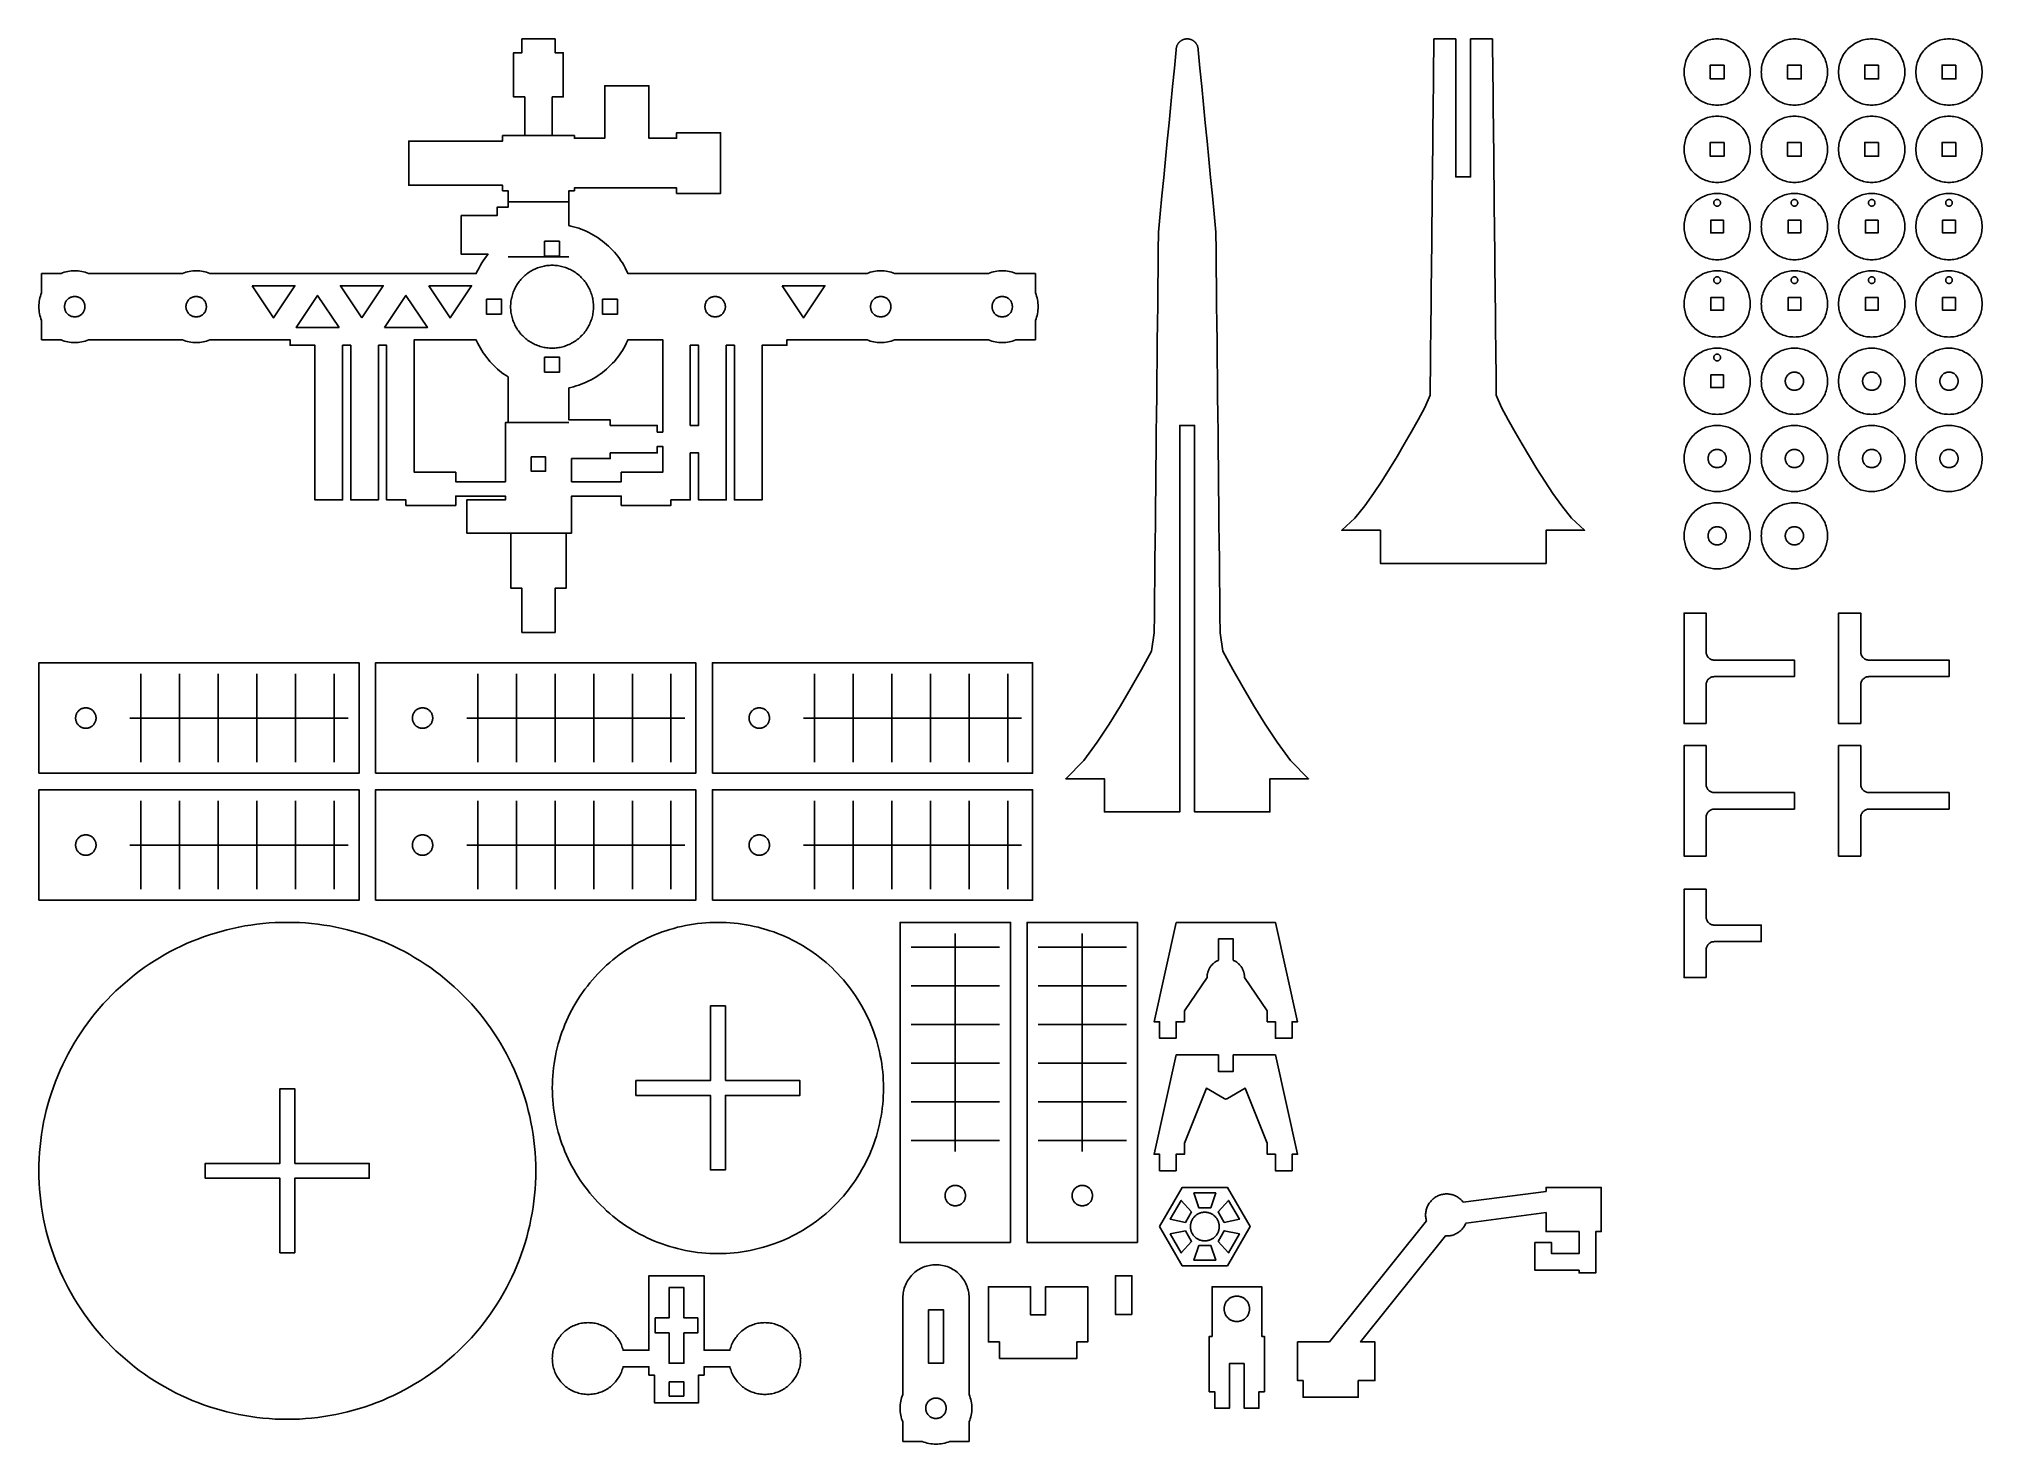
# Model space of a CAD drawing. Header units: millimetres. Extents: x 4 to 356, y 4 to 259.
import ezdxf

# ---------------------------------------------------------------- set-up
doc = ezdxf.new("R2010")
doc.units = ezdxf.units.MM
doc.layers.add('CUT', color=1, linetype='Continuous')
doc.layers.add('ENGRAVE', color=5, linetype='Continuous')

msp = doc.modelspace()

# ---------------------------------------------------------------- linework, layer by layer
at = {"layer": 'CUT'}
for points in [[(65.5, 203.5), (65.5, 175.5), (60.5, 175.5), (60.5, 203.5), (59, 203.5), (59, 175.5), (54, 175.5), (54, 203.5), (49.5, 203.5), (49.5, 204.5), (35, 204.5), (34.99, 204.49), (34.69, 204.38), (34.39, 204.28), (34.08, 204.19), (33.77, 204.12), (33.45, 204.07), (33.14, 204.03), (32.82, 204.01), (32.5, 204), (32.18, 204.01), (31.86, 204.03), (31.55, 204.07), (31.23, 204.12), (30.92, 204.19), (30.61, 204.28), (30.31, 204.38), (30.01, 204.49), (30, 204.5), (13, 204.5), (12.99, 204.49), (12.69, 204.38), (12.39, 204.28), (12.08, 204.19), (11.77, 204.12), (11.45, 204.07), (11.14, 204.03), (10.82, 204.01), (10.5, 204), (10.18, 204.01), (9.86, 204.03), (9.55, 204.07), (9.23, 204.12), (8.92, 204.19), (8.61, 204.28), (8.31, 204.38), (8.01, 204.49), (8, 204.5), (4.5, 204.5), (4.5, 208), (4.49, 208.01), (4.38, 208.31), (4.28, 208.61), (4.19, 208.92), (4.12, 209.23), (4.07, 209.55), (4.03, 209.86), (4.01, 210.18), (4, 210.5), (4.01, 210.82), (4.03, 211.14), (4.07, 211.45), (4.12, 211.77), (4.19, 212.08), (4.28, 212.39), (4.38, 212.69), (4.49, 212.99), (4.5, 213), (4.5, 216.5), (8, 216.5), (8.01, 216.51), (8.31, 216.62), (8.61, 216.72), (8.92, 216.81), (9.23, 216.88), (9.55, 216.93), (9.86, 216.97), (10.18, 216.99), (10.5, 217), (10.82, 216.99), (11.14, 216.97), (11.45, 216.93), (11.77, 216.88), (12.08, 216.81), (12.39, 216.72), (12.69, 216.62), (12.99, 216.51), (13, 216.5), (30, 216.5), (30.01, 216.51), (30.31, 216.62), (30.61, 216.72), (30.92, 216.81), (31.23, 216.88), (31.55, 216.93), (31.86, 216.97), (32.18, 216.99), (32.5, 217), (32.82, 216.99), (33.14, 216.97), (33.45, 216.93), (33.77, 216.88), (34.08, 216.81), (34.39, 216.72), (34.69, 216.62), (34.99, 216.51), (35, 216.5), (83.22, 216.5), (83.3, 216.68), (83.51, 217.12), (83.73, 217.56), (83.97, 217.99), (84.22, 218.41), (84.49, 218.82), (84.77, 219.23), (85.06, 219.62), (85.36, 220), (80.5, 220), (80.5, 227), (87, 227), (87, 228.5), (89, 228.5), (89, 231.5), (88, 231.5), (88, 232.5), (71, 232.5), (71, 240.5), (88, 240.5), (88, 241.5), (92, 241.5), (92, 248.5), (90, 248.5), (90, 256.5), (91.5, 256.5), (91.5, 259), (97.5, 259), (97.5, 256.5), (99, 256.5), (99, 248.5), (97, 248.5), (97, 241.5), (101, 241.5), (101, 241), (106.5, 241), (106.5, 250.5), (114.5, 250.5), (114.5, 241), (119.5, 241), (119.5, 242), (127.5, 242), (127.5, 231), (119.5, 231), (119.5, 232), (101, 232), (101, 231.5), (100, 231.5), (100, 225.18), (100.37, 225.1), (100.84, 224.98), (101.31, 224.84), (101.78, 224.69), (102.24, 224.53), (102.7, 224.35), (103.15, 224.15), (103.59, 223.94), (104.03, 223.72), (104.46, 223.48), (104.88, 223.23), (105.29, 222.96), (105.7, 222.68), (106.09, 222.39), (106.48, 222.09), (106.85, 221.77), (107.21, 221.44), (107.57, 221.1), (107.91, 220.74), (108.24, 220.38), (108.56, 220.01), (108.86, 219.62), (109.15, 219.23), (109.43, 218.82), (109.7, 218.41), (109.95, 217.99), (110.19, 217.56), (110.41, 217.12), (110.62, 216.68), (110.7, 216.5), (154, 216.5), (154.01, 216.51), (154.31, 216.62), (154.61, 216.72), (154.92, 216.81), (155.23, 216.88), (155.55, 216.93), (155.86, 216.97), (156.18, 216.99), (156.5, 217), (156.82, 216.99), (157.14, 216.97), (157.45, 216.93), (157.77, 216.88), (158.08, 216.81), (158.39, 216.72), (158.69, 216.62), (158.99, 216.51), (159, 216.5), (176, 216.5), (176.01, 216.51), (176.31, 216.62), (176.61, 216.72), (176.92, 216.81), (177.23, 216.88), (177.55, 216.93), (177.86, 216.97), (178.18, 216.99), (178.5, 217), (178.82, 216.99), (179.14, 216.97), (179.45, 216.93), (179.77, 216.88), (180.08, 216.81), (180.39, 216.72), (180.69, 216.62), (180.99, 216.51), (181, 216.5), (184.5, 216.5), (184.5, 213), (184.51, 212.99), (184.62, 212.69), (184.72, 212.39), (184.81, 212.08), (184.88, 211.77), (184.93, 211.45), (184.97, 211.14), (184.99, 210.82), (185, 210.5), (184.99, 210.18), (184.97, 209.86), (184.93, 209.55), (184.88, 209.23), (184.81, 208.92), (184.72, 208.61), (184.62, 208.31), (184.51, 208.01), (184.5, 208), (184.5, 204.5), (181, 204.5), (180.99, 204.49), (180.69, 204.38), (180.39, 204.28), (180.08, 204.19), (179.77, 204.12), (179.45, 204.07), (179.14, 204.03), (178.82, 204.01), (178.5, 204), (178.18, 204.01), (177.86, 204.03), (177.55, 204.07), (177.23, 204.12), (176.92, 204.19), (176.61, 204.28), (176.31, 204.38), (176.01, 204.49), (176, 204.5), (159, 204.5), (158.99, 204.49), (158.69, 204.38), (158.39, 204.28), (158.08, 204.19), (157.77, 204.12), (157.45, 204.07), (157.14, 204.03), (156.82, 204.01), (156.5, 204), (156.18, 204.01), (155.86, 204.03), (155.55, 204.07), (155.23, 204.12), (154.92, 204.19), (154.61, 204.28), (154.31, 204.38), (154.01, 204.49), (154, 204.5), (139.5, 204.5), (139.5, 203.5), (135, 203.5), (135, 175.5), (130, 175.5), (130, 203.5), (128.5, 203.5), (128.5, 175.5), (123.5, 175.5), (123.5, 184), (122, 184), (122, 175.5), (118.5, 175.5), (118.5, 174.5), (109.5, 174.5), (109.5, 176.2), (100.5, 176.2), (100.5, 169.5), (99.5, 169.5), (99.5, 159.5), (97.5, 159.5), (97.5, 151.5), (91.5, 151.5), (91.5, 159.5), (89.5, 159.5), (89.5, 169.5), (88.5, 169.5), (81.5, 169.5), (81.5, 175.5), (88.5, 175.5), (88.5, 176.2), (79.5, 176.2), (79.5, 174.5), (70.5, 174.5), (70.5, 175.5), (67, 175.5), (67, 203.5)], [(214.64, 250.4), (214.96, 247.1), (215.28, 243.8), (215.6, 240.5), (215.92, 237.2), (216.24, 233.9), (216.56, 230.6), (216.88, 227.3), (217.2, 224), (217.24, 220.7), (217.27, 217.4), (217.31, 214.1), (217.34, 210.8), (217.38, 207.5), (217.41, 204.2), (217.45, 200.9), (217.48, 197.6), (217.52, 194.3), (217.55, 191), (217.59, 187.7), (217.62, 184.4), (217.66, 181.1), (217.69, 177.8), (217.73, 174.5), (217.76, 171.2), (217.8, 167.9), (217.83, 164.6), (217.87, 161.3), (217.9, 158), (217.94, 154.7), (217.97, 151.4), (218.48, 148.1), (220.28, 144.8), (222.14, 141.5), (224.08, 138.2), (226.12, 134.9), (228.3, 131.6), (230.73, 128.3), (234, 125), (227, 125), (227, 119), (213.35, 119), (213.35, 189), (210.65, 189), (210.65, 119), (197, 119), (197, 125), (190, 125), (193.27, 128.3), (195.7, 131.6), (197.88, 134.9), (199.92, 138.2), (201.86, 141.5), (203.72, 144.8), (205.52, 148.1), (206.03, 151.4), (206.06, 154.7), (206.1, 158), (206.13, 161.3), (206.17, 164.6), (206.2, 167.9), (206.24, 171.2), (206.27, 174.5), (206.31, 177.8), (206.34, 181.1), (206.38, 184.4), (206.41, 187.7), (206.45, 191), (206.48, 194.3), (206.52, 197.6), (206.55, 200.9), (206.59, 204.2), (206.62, 207.5), (206.66, 210.8), (206.69, 214.1), (206.73, 217.4), (206.76, 220.7), (206.8, 224), (207.12, 227.3), (207.44, 230.6), (207.76, 233.9), (208.08, 237.2), (208.4, 240.5), (208.72, 243.8), (209.04, 247.1), (209.36, 250.4), (209.68, 253.7), (210, 257), (210, 257.07), (210, 257.13), (210.01, 257.2), (210.02, 257.26), (210.03, 257.33), (210.04, 257.39), (210.05, 257.45), (210.07, 257.52), (210.09, 257.58), (210.11, 257.64), (210.13, 257.7), (210.15, 257.77), (210.18, 257.83), (210.21, 257.88), (210.24, 257.94), (210.27, 258), (210.3, 258.06), (210.34, 258.11), (210.37, 258.16), (210.41, 258.22), (210.45, 258.27), (210.5, 258.32), (210.54, 258.37), (210.59, 258.41), (210.63, 258.46), (210.68, 258.5), (210.73, 258.55), (210.78, 258.59), (210.84, 258.63), (210.89, 258.66), (210.94, 258.7), (211, 258.73), (211.06, 258.76), (211.12, 258.79), (211.17, 258.82), (211.23, 258.85), (211.3, 258.87), (211.36, 258.89), (211.42, 258.91), (211.48, 258.93), (211.55, 258.95), (211.61, 258.96), (211.67, 258.97), (211.74, 258.98), (211.8, 258.99), (211.87, 259), (211.93, 259), (212, 259), (212.07, 259), (212.13, 259), (212.2, 258.99), (212.26, 258.98), (212.33, 258.97), (212.39, 258.96), (212.45, 258.95), (212.52, 258.93), (212.58, 258.91), (212.64, 258.89), (212.7, 258.87), (212.77, 258.85), (212.83, 258.82), (212.88, 258.79), (212.94, 258.76), (213, 258.73), (213.06, 258.7), (213.11, 258.66), (213.16, 258.63), (213.22, 258.59), (213.27, 258.55), (213.32, 258.5), (213.37, 258.46), (213.41, 258.41), (213.46, 258.37), (213.5, 258.32), (213.55, 258.27), (213.59, 258.22), (213.63, 258.16), (213.66, 258.11), (213.7, 258.06), (213.73, 258), (213.76, 257.94), (213.79, 257.88), (213.82, 257.83), (213.85, 257.77), (213.87, 257.7), (213.89, 257.64), (213.91, 257.58), (213.93, 257.52), (213.95, 257.45), (213.96, 257.39), (213.97, 257.33), (213.98, 257.26), (213.99, 257.2), (214, 257.13), (214, 257.07), (214, 257), (214.32, 253.7)], [(267.31, 259), (267.33, 256.77), (267.35, 254.55), (267.38, 252.32), (267.4, 250.1), (267.43, 247.88), (267.45, 245.65), (267.47, 243.43), (267.5, 241.2), (267.52, 238.97), (267.54, 236.75), (267.57, 234.53), (267.59, 232.3), (267.62, 230.07), (267.64, 227.85), (267.66, 225.62), (267.69, 223.4), (267.71, 221.18), (267.73, 218.95), (267.76, 216.72), (267.78, 214.5), (267.81, 212.28), (267.83, 210.05), (267.85, 207.82), (267.88, 205.6), (267.9, 203.38), (267.92, 201.15), (267.95, 198.93), (267.97, 196.7), (267.99, 194.47), (268.94, 192.25), (270.16, 190.03), (271.4, 187.8), (272.68, 185.57), (273.99, 183.35), (275.35, 181.12), (276.76, 178.9), (278.25, 176.68), (279.84, 174.45), (281.61, 172.22), (284, 170), (277, 170), (277, 164), (247, 164), (247, 170), (240, 170), (242.39, 172.22), (244.16, 174.45), (245.75, 176.68), (247.24, 178.9), (248.65, 181.12), (250.01, 183.35), (251.32, 185.57), (252.6, 187.8), (253.84, 190.03), (255.06, 192.25), (256.01, 194.47), (256.03, 196.7), (256.05, 198.93), (256.08, 201.15), (256.1, 203.38), (256.12, 205.6), (256.15, 207.82), (256.17, 210.05), (256.19, 212.28), (256.22, 214.5), (256.24, 216.72), (256.27, 218.95), (256.29, 221.18), (256.31, 223.4), (256.34, 225.62), (256.36, 227.85), (256.38, 230.07), (256.41, 232.3), (256.43, 234.53), (256.46, 236.75), (256.48, 238.97), (256.5, 241.2), (256.53, 243.43), (256.55, 245.65), (256.57, 247.88), (256.6, 250.1), (256.62, 252.32), (256.65, 254.55), (256.67, 256.77), (256.69, 259), (260.65, 259), (260.65, 234), (263.35, 234), (263.35, 259)], [(313.99, 252.71), (313.97, 252.41), (313.94, 252.12), (313.88, 251.83), (313.82, 251.54), (313.74, 251.26), (313.65, 250.98), (313.54, 250.7), (313.42, 250.43), (313.29, 250.17), (313.15, 249.92), (312.99, 249.67), (312.82, 249.43), (312.64, 249.19), (312.45, 248.97), (312.24, 248.76), (312.03, 248.55), (311.81, 248.36), (311.57, 248.18), (311.33, 248.01), (311.08, 247.85), (310.83, 247.71), (310.57, 247.58), (310.3, 247.46), (310.02, 247.35), (309.74, 247.26), (309.46, 247.18), (309.17, 247.12), (308.88, 247.06), (308.59, 247.03), (308.29, 247.01), (308, 247), (307.71, 247.01), (307.41, 247.03), (307.12, 247.06), (306.83, 247.12), (306.54, 247.18), (306.26, 247.26), (305.98, 247.35), (305.7, 247.46), (305.43, 247.58), (305.17, 247.71), (304.92, 247.85), (304.67, 248.01), (304.43, 248.18), (304.19, 248.36), (303.97, 248.55), (303.76, 248.76), (303.55, 248.97), (303.36, 249.19), (303.18, 249.43), (303.01, 249.67), (302.85, 249.92), (302.71, 250.17), (302.58, 250.43), (302.46, 250.7), (302.35, 250.98), (302.26, 251.26), (302.18, 251.54), (302.12, 251.83), (302.06, 252.12), (302.03, 252.41), (302.01, 252.71), (302, 253), (302.01, 253.29), (302.03, 253.59), (302.06, 253.88), (302.12, 254.17), (302.18, 254.46), (302.26, 254.74), (302.35, 255.02), (302.46, 255.3), (302.58, 255.57), (302.71, 255.83), (302.85, 256.08), (303.01, 256.33), (303.18, 256.57), (303.36, 256.81), (303.55, 257.03), (303.76, 257.24), (303.97, 257.45), (304.19, 257.64), (304.43, 257.82), (304.67, 257.99), (304.92, 258.15), (305.17, 258.29), (305.43, 258.42), (305.7, 258.54), (305.98, 258.65), (306.26, 258.74), (306.54, 258.82), (306.83, 258.88), (307.12, 258.94), (307.41, 258.97), (307.71, 258.99), (308, 259), (308.29, 258.99), (308.59, 258.97), (308.88, 258.94), (309.17, 258.88), (309.46, 258.82), (309.74, 258.74), (310.02, 258.65), (310.3, 258.54), (310.57, 258.42), (310.83, 258.29), (311.08, 258.15), (311.33, 257.99), (311.57, 257.82), (311.81, 257.64), (312.03, 257.45), (312.24, 257.24), (312.45, 257.03), (312.64, 256.81), (312.82, 256.57), (312.99, 256.33), (313.15, 256.08), (313.29, 255.83), (313.42, 255.57), (313.54, 255.3), (313.65, 255.02), (313.74, 254.74), (313.82, 254.46), (313.88, 254.17), (313.94, 253.88), (313.97, 253.59), (313.99, 253.29), (314, 253)], [(327.99, 252.71), (327.97, 252.41), (327.94, 252.12), (327.88, 251.83), (327.82, 251.54), (327.74, 251.26), (327.65, 250.98), (327.54, 250.7), (327.42, 250.43), (327.29, 250.17), (327.15, 249.92), (326.99, 249.67), (326.82, 249.43), (326.64, 249.19), (326.45, 248.97), (326.24, 248.76), (326.03, 248.55), (325.81, 248.36), (325.57, 248.18), (325.33, 248.01), (325.08, 247.85), (324.83, 247.71), (324.57, 247.58), (324.3, 247.46), (324.02, 247.35), (323.74, 247.26), (323.46, 247.18), (323.17, 247.12), (322.88, 247.06), (322.59, 247.03), (322.29, 247.01), (322, 247), (321.71, 247.01), (321.41, 247.03), (321.12, 247.06), (320.83, 247.12), (320.54, 247.18), (320.26, 247.26), (319.98, 247.35), (319.7, 247.46), (319.43, 247.58), (319.17, 247.71), (318.92, 247.85), (318.67, 248.01), (318.43, 248.18), (318.19, 248.36), (317.97, 248.55), (317.76, 248.76), (317.55, 248.97), (317.36, 249.19), (317.18, 249.43), (317.01, 249.67), (316.85, 249.92), (316.71, 250.17), (316.58, 250.43), (316.46, 250.7), (316.35, 250.98), (316.26, 251.26), (316.18, 251.54), (316.12, 251.83), (316.06, 252.12), (316.03, 252.41), (316.01, 252.71), (316, 253), (316.01, 253.29), (316.03, 253.59), (316.06, 253.88), (316.12, 254.17), (316.18, 254.46), (316.26, 254.74), (316.35, 255.02), (316.46, 255.3), (316.58, 255.57), (316.71, 255.83), (316.85, 256.08), (317.01, 256.33), (317.18, 256.57), (317.36, 256.81), (317.55, 257.03), (317.76, 257.24), (317.97, 257.45), (318.19, 257.64), (318.43, 257.82), (318.67, 257.99), (318.92, 258.15), (319.17, 258.29), (319.43, 258.42), (319.7, 258.54), (319.98, 258.65), (320.26, 258.74), (320.54, 258.82), (320.83, 258.88), (321.12, 258.94), (321.41, 258.97), (321.71, 258.99), (322, 259), (322.29, 258.99), (322.59, 258.97), (322.88, 258.94), (323.17, 258.88), (323.46, 258.82), (323.74, 258.74), (324.02, 258.65), (324.3, 258.54), (324.57, 258.42), (324.83, 258.29), (325.08, 258.15), (325.33, 257.99), (325.57, 257.82), (325.81, 257.64), (326.03, 257.45), (326.24, 257.24), (326.45, 257.03), (326.64, 256.81), (326.82, 256.57), (326.99, 256.33), (327.15, 256.08), (327.29, 255.83), (327.42, 255.57), (327.54, 255.3), (327.65, 255.02), (327.74, 254.74), (327.82, 254.46), (327.88, 254.17), (327.94, 253.88), (327.97, 253.59), (327.99, 253.29), (328, 253)], [(341.99, 252.71), (341.97, 252.41), (341.94, 252.12), (341.88, 251.83), (341.82, 251.54), (341.74, 251.26), (341.65, 250.98), (341.54, 250.7), (341.42, 250.43), (341.29, 250.17), (341.15, 249.92), (340.99, 249.67), (340.82, 249.43), (340.64, 249.19), (340.45, 248.97), (340.24, 248.76), (340.03, 248.55), (339.81, 248.36), (339.57, 248.18), (339.33, 248.01), (339.08, 247.85), (338.83, 247.71), (338.57, 247.58), (338.3, 247.46), (338.02, 247.35), (337.74, 247.26), (337.46, 247.18), (337.17, 247.12), (336.88, 247.06), (336.59, 247.03), (336.29, 247.01), (336, 247), (335.71, 247.01), (335.41, 247.03), (335.12, 247.06), (334.83, 247.12), (334.54, 247.18), (334.26, 247.26), (333.98, 247.35), (333.7, 247.46), (333.43, 247.58), (333.17, 247.71), (332.92, 247.85), (332.67, 248.01), (332.43, 248.18), (332.19, 248.36), (331.97, 248.55), (331.76, 248.76), (331.55, 248.97), (331.36, 249.19), (331.18, 249.43), (331.01, 249.67), (330.85, 249.92), (330.71, 250.17), (330.58, 250.43), (330.46, 250.7), (330.35, 250.98), (330.26, 251.26), (330.18, 251.54), (330.12, 251.83), (330.06, 252.12), (330.03, 252.41), (330.01, 252.71), (330, 253), (330.01, 253.29), (330.03, 253.59), (330.06, 253.88), (330.12, 254.17), (330.18, 254.46), (330.26, 254.74), (330.35, 255.02), (330.46, 255.3), (330.58, 255.57), (330.71, 255.83), (330.85, 256.08), (331.01, 256.33), (331.18, 256.57), (331.36, 256.81), (331.55, 257.03), (331.76, 257.24), (331.97, 257.45), (332.19, 257.64), (332.43, 257.82), (332.67, 257.99), (332.92, 258.15), (333.17, 258.29), (333.43, 258.42), (333.7, 258.54), (333.98, 258.65), (334.26, 258.74), (334.54, 258.82), (334.83, 258.88), (335.12, 258.94), (335.41, 258.97), (335.71, 258.99), (336, 259), (336.29, 258.99), (336.59, 258.97), (336.88, 258.94), (337.17, 258.88), (337.46, 258.82), (337.74, 258.74), (338.02, 258.65), (338.3, 258.54), (338.57, 258.42), (338.83, 258.29), (339.08, 258.15), (339.33, 257.99), (339.57, 257.82), (339.81, 257.64), (340.03, 257.45), (340.24, 257.24), (340.45, 257.03), (340.64, 256.81), (340.82, 256.57), (340.99, 256.33), (341.15, 256.08), (341.29, 255.83), (341.42, 255.57), (341.54, 255.3), (341.65, 255.02), (341.74, 254.74), (341.82, 254.46), (341.88, 254.17), (341.94, 253.88), (341.97, 253.59), (341.99, 253.29), (342, 253)], [(355.99, 252.71), (355.97, 252.41), (355.94, 252.12), (355.88, 251.83), (355.82, 251.54), (355.74, 251.26), (355.65, 250.98), (355.54, 250.7), (355.42, 250.43), (355.29, 250.17), (355.15, 249.92), (354.99, 249.67), (354.82, 249.43), (354.64, 249.19), (354.45, 248.97), (354.24, 248.76), (354.03, 248.55), (353.81, 248.36), (353.57, 248.18), (353.33, 248.01), (353.08, 247.85), (352.83, 247.71), (352.57, 247.58), (352.3, 247.46), (352.02, 247.35), (351.74, 247.26), (351.46, 247.18), (351.17, 247.12), (350.88, 247.06), (350.59, 247.03), (350.29, 247.01), (350, 247), (349.71, 247.01), (349.41, 247.03), (349.12, 247.06), (348.83, 247.12), (348.54, 247.18), (348.26, 247.26), (347.98, 247.35), (347.7, 247.46), (347.43, 247.58), (347.17, 247.71), (346.92, 247.85), (346.67, 248.01), (346.43, 248.18), (346.19, 248.36), (345.97, 248.55), (345.76, 248.76), (345.55, 248.97), (345.36, 249.19), (345.18, 249.43), (345.01, 249.67), (344.85, 249.92), (344.71, 250.17), (344.58, 250.43), (344.46, 250.7), (344.35, 250.98), (344.26, 251.26), (344.18, 251.54), (344.12, 251.83), (344.06, 252.12), (344.03, 252.41), (344.01, 252.71), (344, 253), (344.01, 253.29), (344.03, 253.59), (344.06, 253.88), (344.12, 254.17), (344.18, 254.46), (344.26, 254.74), (344.35, 255.02), (344.46, 255.3), (344.58, 255.57), (344.71, 255.83), (344.85, 256.08), (345.01, 256.33), (345.18, 256.57), (345.36, 256.81), (345.55, 257.03), (345.76, 257.24), (345.97, 257.45), (346.19, 257.64), (346.43, 257.82), (346.67, 257.99), (346.92, 258.15), (347.17, 258.29), (347.43, 258.42), (347.7, 258.54), (347.98, 258.65), (348.26, 258.74), (348.54, 258.82), (348.83, 258.88), (349.12, 258.94), (349.41, 258.97), (349.71, 258.99), (350, 259), (350.29, 258.99), (350.59, 258.97), (350.88, 258.94), (351.17, 258.88), (351.46, 258.82), (351.74, 258.74), (352.02, 258.65), (352.3, 258.54), (352.57, 258.42), (352.83, 258.29), (353.08, 258.15), (353.33, 257.99), (353.57, 257.82), (353.81, 257.64), (354.03, 257.45), (354.24, 257.24), (354.45, 257.03), (354.64, 256.81), (354.82, 256.57), (354.99, 256.33), (355.15, 256.08), (355.29, 255.83), (355.42, 255.57), (355.54, 255.3), (355.65, 255.02), (355.74, 254.74), (355.82, 254.46), (355.88, 254.17), (355.94, 253.88), (355.97, 253.59), (355.99, 253.29), (356, 253)], [(309.25, 254.25), (306.75, 254.25), (306.75, 251.75), (309.25, 251.75)], [(323.25, 254.25), (320.75, 254.25), (320.75, 251.75), (323.25, 251.75)], [(337.25, 254.25), (334.75, 254.25), (334.75, 251.75), (337.25, 251.75)], [(351.25, 254.25), (348.75, 254.25), (348.75, 251.75), (351.25, 251.75)], [(313.99, 238.71), (313.97, 238.41), (313.94, 238.12), (313.88, 237.83), (313.82, 237.54), (313.74, 237.26), (313.65, 236.98), (313.54, 236.7), (313.42, 236.43), (313.29, 236.17), (313.15, 235.92), (312.99, 235.67), (312.82, 235.43), (312.64, 235.19), (312.45, 234.97), (312.24, 234.76), (312.03, 234.55), (311.81, 234.36), (311.57, 234.18), (311.33, 234.01), (311.08, 233.85), (310.83, 233.71), (310.57, 233.58), (310.3, 233.46), (310.02, 233.35), (309.74, 233.26), (309.46, 233.18), (309.17, 233.12), (308.88, 233.06), (308.59, 233.03), (308.29, 233.01), (308, 233), (307.71, 233.01), (307.41, 233.03), (307.12, 233.06), (306.83, 233.12), (306.54, 233.18), (306.26, 233.26), (305.98, 233.35), (305.7, 233.46), (305.43, 233.58), (305.17, 233.71), (304.92, 233.85), (304.67, 234.01), (304.43, 234.18), (304.19, 234.36), (303.97, 234.55), (303.76, 234.76), (303.55, 234.97), (303.36, 235.19), (303.18, 235.43), (303.01, 235.67), (302.85, 235.92), (302.71, 236.17), (302.58, 236.43), (302.46, 236.7), (302.35, 236.98), (302.26, 237.26), (302.18, 237.54), (302.12, 237.83), (302.06, 238.12), (302.03, 238.41), (302.01, 238.71), (302, 239), (302.01, 239.29), (302.03, 239.59), (302.06, 239.88), (302.12, 240.17), (302.18, 240.46), (302.26, 240.74), (302.35, 241.02), (302.46, 241.3), (302.58, 241.57), (302.71, 241.83), (302.85, 242.08), (303.01, 242.33), (303.18, 242.57), (303.36, 242.81), (303.55, 243.03), (303.76, 243.24), (303.97, 243.45), (304.19, 243.64), (304.43, 243.82), (304.67, 243.99), (304.92, 244.15), (305.17, 244.29), (305.43, 244.42), (305.7, 244.54), (305.98, 244.65), (306.26, 244.74), (306.54, 244.82), (306.83, 244.88), (307.12, 244.94), (307.41, 244.97), (307.71, 244.99), (308, 245), (308.29, 244.99), (308.59, 244.97), (308.88, 244.94), (309.17, 244.88), (309.46, 244.82), (309.74, 244.74), (310.02, 244.65), (310.3, 244.54), (310.57, 244.42), (310.83, 244.29), (311.08, 244.15), (311.33, 243.99), (311.57, 243.82), (311.81, 243.64), (312.03, 243.45), (312.24, 243.24), (312.45, 243.03), (312.64, 242.81), (312.82, 242.57), (312.99, 242.33), (313.15, 242.08), (313.29, 241.83), (313.42, 241.57), (313.54, 241.3), (313.65, 241.02), (313.74, 240.74), (313.82, 240.46), (313.88, 240.17), (313.94, 239.88), (313.97, 239.59), (313.99, 239.29), (314, 239)], [(327.99, 238.71), (327.97, 238.41), (327.94, 238.12), (327.88, 237.83), (327.82, 237.54), (327.74, 237.26), (327.65, 236.98), (327.54, 236.7), (327.42, 236.43), (327.29, 236.17), (327.15, 235.92), (326.99, 235.67), (326.82, 235.43), (326.64, 235.19), (326.45, 234.97), (326.24, 234.76), (326.03, 234.55), (325.81, 234.36), (325.57, 234.18), (325.33, 234.01), (325.08, 233.85), (324.83, 233.71), (324.57, 233.58), (324.3, 233.46), (324.02, 233.35), (323.74, 233.26), (323.46, 233.18), (323.17, 233.12), (322.88, 233.06), (322.59, 233.03), (322.29, 233.01), (322, 233), (321.71, 233.01), (321.41, 233.03), (321.12, 233.06), (320.83, 233.12), (320.54, 233.18), (320.26, 233.26), (319.98, 233.35), (319.7, 233.46), (319.43, 233.58), (319.17, 233.71), (318.92, 233.85), (318.67, 234.01), (318.43, 234.18), (318.19, 234.36), (317.97, 234.55), (317.76, 234.76), (317.55, 234.97), (317.36, 235.19), (317.18, 235.43), (317.01, 235.67), (316.85, 235.92), (316.71, 236.17), (316.58, 236.43), (316.46, 236.7), (316.35, 236.98), (316.26, 237.26), (316.18, 237.54), (316.12, 237.83), (316.06, 238.12), (316.03, 238.41), (316.01, 238.71), (316, 239), (316.01, 239.29), (316.03, 239.59), (316.06, 239.88), (316.12, 240.17), (316.18, 240.46), (316.26, 240.74), (316.35, 241.02), (316.46, 241.3), (316.58, 241.57), (316.71, 241.83), (316.85, 242.08), (317.01, 242.33), (317.18, 242.57), (317.36, 242.81), (317.55, 243.03), (317.76, 243.24), (317.97, 243.45), (318.19, 243.64), (318.43, 243.82), (318.67, 243.99), (318.92, 244.15), (319.17, 244.29), (319.43, 244.42), (319.7, 244.54), (319.98, 244.65), (320.26, 244.74), (320.54, 244.82), (320.83, 244.88), (321.12, 244.94), (321.41, 244.97), (321.71, 244.99), (322, 245), (322.29, 244.99), (322.59, 244.97), (322.88, 244.94), (323.17, 244.88), (323.46, 244.82), (323.74, 244.74), (324.02, 244.65), (324.3, 244.54), (324.57, 244.42), (324.83, 244.29), (325.08, 244.15), (325.33, 243.99), (325.57, 243.82), (325.81, 243.64), (326.03, 243.45), (326.24, 243.24), (326.45, 243.03), (326.64, 242.81), (326.82, 242.57), (326.99, 242.33), (327.15, 242.08), (327.29, 241.83), (327.42, 241.57), (327.54, 241.3), (327.65, 241.02), (327.74, 240.74), (327.82, 240.46), (327.88, 240.17), (327.94, 239.88), (327.97, 239.59), (327.99, 239.29), (328, 239)], [(341.99, 238.71), (341.97, 238.41), (341.94, 238.12), (341.88, 237.83), (341.82, 237.54), (341.74, 237.26), (341.65, 236.98), (341.54, 236.7), (341.42, 236.43), (341.29, 236.17), (341.15, 235.92), (340.99, 235.67), (340.82, 235.43), (340.64, 235.19), (340.45, 234.97), (340.24, 234.76), (340.03, 234.55), (339.81, 234.36), (339.57, 234.18), (339.33, 234.01), (339.08, 233.85), (338.83, 233.71), (338.57, 233.58), (338.3, 233.46), (338.02, 233.35), (337.74, 233.26), (337.46, 233.18), (337.17, 233.12), (336.88, 233.06), (336.59, 233.03), (336.29, 233.01), (336, 233), (335.71, 233.01), (335.41, 233.03), (335.12, 233.06), (334.83, 233.12), (334.54, 233.18), (334.26, 233.26), (333.98, 233.35), (333.7, 233.46), (333.43, 233.58), (333.17, 233.71), (332.92, 233.85), (332.67, 234.01), (332.43, 234.18), (332.19, 234.36), (331.97, 234.55), (331.76, 234.76), (331.55, 234.97), (331.36, 235.19), (331.18, 235.43), (331.01, 235.67), (330.85, 235.92), (330.71, 236.17), (330.58, 236.43), (330.46, 236.7), (330.35, 236.98), (330.26, 237.26), (330.18, 237.54), (330.12, 237.83), (330.06, 238.12), (330.03, 238.41), (330.01, 238.71), (330, 239), (330.01, 239.29), (330.03, 239.59), (330.06, 239.88), (330.12, 240.17), (330.18, 240.46), (330.26, 240.74), (330.35, 241.02), (330.46, 241.3), (330.58, 241.57), (330.71, 241.83), (330.85, 242.08), (331.01, 242.33), (331.18, 242.57), (331.36, 242.81), (331.55, 243.03), (331.76, 243.24), (331.97, 243.45), (332.19, 243.64), (332.43, 243.82), (332.67, 243.99), (332.92, 244.15), (333.17, 244.29), (333.43, 244.42), (333.7, 244.54), (333.98, 244.65), (334.26, 244.74), (334.54, 244.82), (334.83, 244.88), (335.12, 244.94), (335.41, 244.97), (335.71, 244.99), (336, 245), (336.29, 244.99), (336.59, 244.97), (336.88, 244.94), (337.17, 244.88), (337.46, 244.82), (337.74, 244.74), (338.02, 244.65), (338.3, 244.54), (338.57, 244.42), (338.83, 244.29), (339.08, 244.15), (339.33, 243.99), (339.57, 243.82), (339.81, 243.64), (340.03, 243.45), (340.24, 243.24), (340.45, 243.03), (340.64, 242.81), (340.82, 242.57), (340.99, 242.33), (341.15, 242.08), (341.29, 241.83), (341.42, 241.57), (341.54, 241.3), (341.65, 241.02), (341.74, 240.74), (341.82, 240.46), (341.88, 240.17), (341.94, 239.88), (341.97, 239.59), (341.99, 239.29), (342, 239)], [(355.99, 238.71), (355.97, 238.41), (355.94, 238.12), (355.88, 237.83), (355.82, 237.54), (355.74, 237.26), (355.65, 236.98), (355.54, 236.7), (355.42, 236.43), (355.29, 236.17), (355.15, 235.92), (354.99, 235.67), (354.82, 235.43), (354.64, 235.19), (354.45, 234.97), (354.24, 234.76), (354.03, 234.55), (353.81, 234.36), (353.57, 234.18), (353.33, 234.01), (353.08, 233.85), (352.83, 233.71), (352.57, 233.58), (352.3, 233.46), (352.02, 233.35), (351.74, 233.26), (351.46, 233.18), (351.17, 233.12), (350.88, 233.06), (350.59, 233.03), (350.29, 233.01), (350, 233), (349.71, 233.01), (349.41, 233.03), (349.12, 233.06), (348.83, 233.12), (348.54, 233.18), (348.26, 233.26), (347.98, 233.35), (347.7, 233.46), (347.43, 233.58), (347.17, 233.71), (346.92, 233.85), (346.67, 234.01), (346.43, 234.18), (346.19, 234.36), (345.97, 234.55), (345.76, 234.76), (345.55, 234.97), (345.36, 235.19), (345.18, 235.43), (345.01, 235.67), (344.85, 235.92), (344.71, 236.17), (344.58, 236.43), (344.46, 236.7), (344.35, 236.98), (344.26, 237.26), (344.18, 237.54), (344.12, 237.83), (344.06, 238.12), (344.03, 238.41), (344.01, 238.71), (344, 239), (344.01, 239.29), (344.03, 239.59), (344.06, 239.88), (344.12, 240.17), (344.18, 240.46), (344.26, 240.74), (344.35, 241.02), (344.46, 241.3), (344.58, 241.57), (344.71, 241.83), (344.85, 242.08), (345.01, 242.33), (345.18, 242.57), (345.36, 242.81), (345.55, 243.03), (345.76, 243.24), (345.97, 243.45), (346.19, 243.64), (346.43, 243.82), (346.67, 243.99), (346.92, 244.15), (347.17, 244.29), (347.43, 244.42), (347.7, 244.54), (347.98, 244.65), (348.26, 244.74), (348.54, 244.82), (348.83, 244.88), (349.12, 244.94), (349.41, 244.97), (349.71, 244.99), (350, 245), (350.29, 244.99), (350.59, 244.97), (350.88, 244.94), (351.17, 244.88), (351.46, 244.82), (351.74, 244.74), (352.02, 244.65), (352.3, 244.54), (352.57, 244.42), (352.83, 244.29), (353.08, 244.15), (353.33, 243.99), (353.57, 243.82), (353.81, 243.64), (354.03, 243.45), (354.24, 243.24), (354.45, 243.03), (354.64, 242.81), (354.82, 242.57), (354.99, 242.33), (355.15, 242.08), (355.29, 241.83), (355.42, 241.57), (355.54, 241.3), (355.65, 241.02), (355.74, 240.74), (355.82, 240.46), (355.88, 240.17), (355.94, 239.88), (355.97, 239.59), (355.99, 239.29), (356, 239)], [(309.25, 240.25), (306.75, 240.25), (306.75, 237.75), (309.25, 237.75)], [(323.25, 240.25), (320.75, 240.25), (320.75, 237.75), (323.25, 237.75)], [(337.25, 240.25), (334.75, 240.25), (334.75, 237.75), (337.25, 237.75)], [(351.25, 240.25), (348.75, 240.25), (348.75, 237.75), (351.25, 237.75)], [(313.99, 224.71), (313.97, 224.41), (313.94, 224.12), (313.88, 223.83), (313.82, 223.54), (313.74, 223.26), (313.65, 222.98), (313.54, 222.7), (313.42, 222.43), (313.29, 222.17), (313.15, 221.92), (312.99, 221.67), (312.82, 221.43), (312.64, 221.19), (312.45, 220.97), (312.24, 220.76), (312.03, 220.55), (311.81, 220.36), (311.57, 220.18), (311.33, 220.01), (311.08, 219.85), (310.83, 219.71), (310.57, 219.58), (310.3, 219.46), (310.02, 219.35), (309.74, 219.26), (309.46, 219.18), (309.17, 219.12), (308.88, 219.06), (308.59, 219.03), (308.29, 219.01), (308, 219), (307.71, 219.01), (307.41, 219.03), (307.12, 219.06), (306.83, 219.12), (306.54, 219.18), (306.26, 219.26), (305.98, 219.35), (305.7, 219.46), (305.43, 219.58), (305.17, 219.71), (304.92, 219.85), (304.67, 220.01), (304.43, 220.18), (304.19, 220.36), (303.97, 220.55), (303.76, 220.76), (303.55, 220.97), (303.36, 221.19), (303.18, 221.43), (303.01, 221.67), (302.85, 221.92), (302.71, 222.17), (302.58, 222.43), (302.46, 222.7), (302.35, 222.98), (302.26, 223.26), (302.18, 223.54), (302.12, 223.83), (302.06, 224.12), (302.03, 224.41), (302.01, 224.71), (302, 225), (302.01, 225.29), (302.03, 225.59), (302.06, 225.88), (302.12, 226.17), (302.18, 226.46), (302.26, 226.74), (302.35, 227.02), (302.46, 227.3), (302.58, 227.57), (302.71, 227.83), (302.85, 228.08), (303.01, 228.33), (303.18, 228.57), (303.36, 228.81), (303.55, 229.03), (303.76, 229.24), (303.97, 229.45), (304.19, 229.64), (304.43, 229.82), (304.67, 229.99), (304.92, 230.15), (305.17, 230.29), (305.43, 230.42), (305.7, 230.54), (305.98, 230.65), (306.26, 230.74), (306.54, 230.82), (306.83, 230.88), (307.12, 230.94), (307.41, 230.97), (307.71, 230.99), (308, 231), (308.29, 230.99), (308.59, 230.97), (308.88, 230.94), (309.17, 230.88), (309.46, 230.82), (309.74, 230.74), (310.02, 230.65), (310.3, 230.54), (310.57, 230.42), (310.83, 230.29), (311.08, 230.15), (311.33, 229.99), (311.57, 229.82), (311.81, 229.64), (312.03, 229.45), (312.24, 229.24), (312.45, 229.03), (312.64, 228.81), (312.82, 228.57), (312.99, 228.33), (313.15, 228.08), (313.29, 227.83), (313.42, 227.57), (313.54, 227.3), (313.65, 227.02), (313.74, 226.74), (313.82, 226.46), (313.88, 226.17), (313.94, 225.88), (313.97, 225.59), (313.99, 225.29), (314, 225)], [(327.99, 224.71), (327.97, 224.41), (327.94, 224.12), (327.88, 223.83), (327.82, 223.54), (327.74, 223.26), (327.65, 222.98), (327.54, 222.7), (327.42, 222.43), (327.29, 222.17), (327.15, 221.92), (326.99, 221.67), (326.82, 221.43), (326.64, 221.19), (326.45, 220.97), (326.24, 220.76), (326.03, 220.55), (325.81, 220.36), (325.57, 220.18), (325.33, 220.01), (325.08, 219.85), (324.83, 219.71), (324.57, 219.58), (324.3, 219.46), (324.02, 219.35), (323.74, 219.26), (323.46, 219.18), (323.17, 219.12), (322.88, 219.06), (322.59, 219.03), (322.29, 219.01), (322, 219), (321.71, 219.01), (321.41, 219.03), (321.12, 219.06), (320.83, 219.12), (320.54, 219.18), (320.26, 219.26), (319.98, 219.35), (319.7, 219.46), (319.43, 219.58), (319.17, 219.71), (318.92, 219.85), (318.67, 220.01), (318.43, 220.18), (318.19, 220.36), (317.97, 220.55), (317.76, 220.76), (317.55, 220.97), (317.36, 221.19), (317.18, 221.43), (317.01, 221.67), (316.85, 221.92), (316.71, 222.17), (316.58, 222.43), (316.46, 222.7), (316.35, 222.98), (316.26, 223.26), (316.18, 223.54), (316.12, 223.83), (316.06, 224.12), (316.03, 224.41), (316.01, 224.71), (316, 225), (316.01, 225.29), (316.03, 225.59), (316.06, 225.88), (316.12, 226.17), (316.18, 226.46), (316.26, 226.74), (316.35, 227.02), (316.46, 227.3), (316.58, 227.57), (316.71, 227.83), (316.85, 228.08), (317.01, 228.33), (317.18, 228.57), (317.36, 228.81), (317.55, 229.03), (317.76, 229.24), (317.97, 229.45), (318.19, 229.64), (318.43, 229.82), (318.67, 229.99), (318.92, 230.15), (319.17, 230.29), (319.43, 230.42), (319.7, 230.54), (319.98, 230.65), (320.26, 230.74), (320.54, 230.82), (320.83, 230.88), (321.12, 230.94), (321.41, 230.97), (321.71, 230.99), (322, 231), (322.29, 230.99), (322.59, 230.97), (322.88, 230.94), (323.17, 230.88), (323.46, 230.82), (323.74, 230.74), (324.02, 230.65), (324.3, 230.54), (324.57, 230.42), (324.83, 230.29), (325.08, 230.15), (325.33, 229.99), (325.57, 229.82), (325.81, 229.64), (326.03, 229.45), (326.24, 229.24), (326.45, 229.03), (326.64, 228.81), (326.82, 228.57), (326.99, 228.33), (327.15, 228.08), (327.29, 227.83), (327.42, 227.57), (327.54, 227.3), (327.65, 227.02), (327.74, 226.74), (327.82, 226.46), (327.88, 226.17), (327.94, 225.88), (327.97, 225.59), (327.99, 225.29), (328, 225)], [(341.99, 224.71), (341.97, 224.41), (341.94, 224.12), (341.88, 223.83), (341.82, 223.54), (341.74, 223.26), (341.65, 222.98), (341.54, 222.7), (341.42, 222.43), (341.29, 222.17), (341.15, 221.92), (340.99, 221.67), (340.82, 221.43), (340.64, 221.19), (340.45, 220.97), (340.24, 220.76), (340.03, 220.55), (339.81, 220.36), (339.57, 220.18), (339.33, 220.01), (339.08, 219.85), (338.83, 219.71), (338.57, 219.58), (338.3, 219.46), (338.02, 219.35), (337.74, 219.26), (337.46, 219.18), (337.17, 219.12), (336.88, 219.06), (336.59, 219.03), (336.29, 219.01), (336, 219), (335.71, 219.01), (335.41, 219.03), (335.12, 219.06), (334.83, 219.12), (334.54, 219.18), (334.26, 219.26), (333.98, 219.35), (333.7, 219.46), (333.43, 219.58), (333.17, 219.71), (332.92, 219.85), (332.67, 220.01), (332.43, 220.18), (332.19, 220.36), (331.97, 220.55), (331.76, 220.76), (331.55, 220.97), (331.36, 221.19), (331.18, 221.43), (331.01, 221.67), (330.85, 221.92), (330.71, 222.17), (330.58, 222.43), (330.46, 222.7), (330.35, 222.98), (330.26, 223.26), (330.18, 223.54), (330.12, 223.83), (330.06, 224.12), (330.03, 224.41), (330.01, 224.71), (330, 225), (330.01, 225.29), (330.03, 225.59), (330.06, 225.88), (330.12, 226.17), (330.18, 226.46), (330.26, 226.74), (330.35, 227.02), (330.46, 227.3), (330.58, 227.57), (330.71, 227.83), (330.85, 228.08), (331.01, 228.33), (331.18, 228.57), (331.36, 228.81), (331.55, 229.03), (331.76, 229.24), (331.97, 229.45), (332.19, 229.64), (332.43, 229.82), (332.67, 229.99), (332.92, 230.15), (333.17, 230.29), (333.43, 230.42), (333.7, 230.54), (333.98, 230.65), (334.26, 230.74), (334.54, 230.82), (334.83, 230.88), (335.12, 230.94), (335.41, 230.97), (335.71, 230.99), (336, 231), (336.29, 230.99), (336.59, 230.97), (336.88, 230.94), (337.17, 230.88), (337.46, 230.82), (337.74, 230.74), (338.02, 230.65), (338.3, 230.54), (338.57, 230.42), (338.83, 230.29), (339.08, 230.15), (339.33, 229.99), (339.57, 229.82), (339.81, 229.64), (340.03, 229.45), (340.24, 229.24), (340.45, 229.03), (340.64, 228.81), (340.82, 228.57), (340.99, 228.33), (341.15, 228.08), (341.29, 227.83), (341.42, 227.57), (341.54, 227.3), (341.65, 227.02), (341.74, 226.74), (341.82, 226.46), (341.88, 226.17), (341.94, 225.88), (341.97, 225.59), (341.99, 225.29), (342, 225)], [(355.99, 224.71), (355.97, 224.41), (355.94, 224.12), (355.88, 223.83), (355.82, 223.54), (355.74, 223.26), (355.65, 222.98), (355.54, 222.7), (355.42, 222.43), (355.29, 222.17), (355.15, 221.92), (354.99, 221.67), (354.82, 221.43), (354.64, 221.19), (354.45, 220.97), (354.24, 220.76), (354.03, 220.55), (353.81, 220.36), (353.57, 220.18), (353.33, 220.01), (353.08, 219.85), (352.83, 219.71), (352.57, 219.58), (352.3, 219.46), (352.02, 219.35), (351.74, 219.26), (351.46, 219.18), (351.17, 219.12), (350.88, 219.06), (350.59, 219.03), (350.29, 219.01), (350, 219), (349.71, 219.01), (349.41, 219.03), (349.12, 219.06), (348.83, 219.12), (348.54, 219.18), (348.26, 219.26), (347.98, 219.35), (347.7, 219.46), (347.43, 219.58), (347.17, 219.71), (346.92, 219.85), (346.67, 220.01), (346.43, 220.18), (346.19, 220.36), (345.97, 220.55), (345.76, 220.76), (345.55, 220.97), (345.36, 221.19), (345.18, 221.43), (345.01, 221.67), (344.85, 221.92), (344.71, 222.17), (344.58, 222.43), (344.46, 222.7), (344.35, 222.98), (344.26, 223.26), (344.18, 223.54), (344.12, 223.83), (344.06, 224.12), (344.03, 224.41), (344.01, 224.71), (344, 225), (344.01, 225.29), (344.03, 225.59), (344.06, 225.88), (344.12, 226.17), (344.18, 226.46), (344.26, 226.74), (344.35, 227.02), (344.46, 227.3), (344.58, 227.57), (344.71, 227.83), (344.85, 228.08), (345.01, 228.33), (345.18, 228.57), (345.36, 228.81), (345.55, 229.03), (345.76, 229.24), (345.97, 229.45), (346.19, 229.64), (346.43, 229.82), (346.67, 229.99), (346.92, 230.15), (347.17, 230.29), (347.43, 230.42), (347.7, 230.54), (347.98, 230.65), (348.26, 230.74), (348.54, 230.82), (348.83, 230.88), (349.12, 230.94), (349.41, 230.97), (349.71, 230.99), (350, 231), (350.29, 230.99), (350.59, 230.97), (350.88, 230.94), (351.17, 230.88), (351.46, 230.82), (351.74, 230.74), (352.02, 230.65), (352.3, 230.54), (352.57, 230.42), (352.83, 230.29), (353.08, 230.15), (353.33, 229.99), (353.57, 229.82), (353.81, 229.64), (354.03, 229.45), (354.24, 229.24), (354.45, 229.03), (354.64, 228.81), (354.82, 228.57), (354.99, 228.33), (355.15, 228.08), (355.29, 227.83), (355.42, 227.57), (355.54, 227.3), (355.65, 227.02), (355.74, 226.74), (355.82, 226.46), (355.88, 226.17), (355.94, 225.88), (355.97, 225.59), (355.99, 225.29), (356, 225)], [(309.15, 226.15), (306.85, 226.15), (306.85, 223.85), (309.15, 223.85)], [(323.15, 226.15), (320.85, 226.15), (320.85, 223.85), (323.15, 223.85)], [(337.15, 226.15), (334.85, 226.15), (334.85, 223.85), (337.15, 223.85)], [(351.15, 226.15), (348.85, 226.15), (348.85, 223.85), (351.15, 223.85)], [(98.31, 222.34), (95.61, 222.34), (95.61, 219.64), (98.31, 219.64)], [(104.36, 211.71), (104.32, 211.95), (104.26, 212.19), (104.2, 212.43), (104.14, 212.67), (104.06, 212.9), (103.98, 213.13), (103.89, 213.36), (103.79, 213.59), (103.69, 213.81), (103.57, 214.03), (103.46, 214.24), (103.33, 214.45), (103.2, 214.66), (103.06, 214.86), (102.91, 215.06), (102.76, 215.25), (102.6, 215.44), (102.43, 215.62), (102.26, 215.79), (102.09, 215.96), (101.91, 216.13), (101.72, 216.29), (101.53, 216.44), (101.33, 216.59), (101.13, 216.73), (100.92, 216.86), (100.71, 216.99), (100.5, 217.1), (100.28, 217.22), (100.06, 217.32), (99.83, 217.42), (99.6, 217.51), (99.37, 217.59), (99.14, 217.67), (98.9, 217.73), (98.66, 217.79), (98.42, 217.85), (98.18, 217.89), (97.94, 217.93), (97.7, 217.95), (97.45, 217.97), (97.21, 217.99), (96.96, 217.99), (96.71, 217.99), (96.47, 217.97), (96.22, 217.95), (95.98, 217.93), (95.74, 217.89), (95.5, 217.85), (95.26, 217.79), (95.02, 217.73), (94.78, 217.67), (94.55, 217.59), (94.32, 217.51), (94.09, 217.42), (93.86, 217.32), (93.64, 217.22), (93.42, 217.1), (93.21, 216.99), (93, 216.86), (92.79, 216.73), (92.59, 216.59), (92.39, 216.44), (92.2, 216.29), (92.01, 216.13), (91.83, 215.96), (91.66, 215.79), (91.49, 215.62), (91.32, 215.44), (91.16, 215.25), (91.01, 215.06), (90.86, 214.86), (90.72, 214.66), (90.59, 214.45), (90.46, 214.24), (90.35, 214.03), (90.23, 213.81), (90.13, 213.59), (90.03, 213.36), (89.94, 213.13), (89.86, 212.9), (89.78, 212.67), (89.72, 212.43), (89.66, 212.19), (89.6, 211.95), (89.56, 211.71), (89.52, 211.47), (89.5, 211.23), (89.48, 210.98), (89.46, 210.74), (89.46, 210.49), (89.46, 210.24), (89.48, 210), (89.5, 209.75), (89.52, 209.51), (89.56, 209.27), (89.6, 209.03), (89.66, 208.79), (89.72, 208.55), (89.78, 208.31), (89.86, 208.08), (89.94, 207.85), (90.03, 207.62), (90.13, 207.39), (90.23, 207.17), (90.35, 206.95), (90.46, 206.74), (90.59, 206.53), (90.72, 206.32), (90.86, 206.12), (91.01, 205.92), (91.16, 205.73), (91.32, 205.54), (91.49, 205.36), (91.66, 205.19), (91.83, 205.02), (92.01, 204.85), (92.2, 204.69), (92.39, 204.54), (92.59, 204.39), (92.79, 204.25), (93, 204.12), (93.21, 203.99), (93.42, 203.88), (93.64, 203.76), (93.86, 203.66), (94.09, 203.56), (94.32, 203.47), (94.55, 203.39), (94.78, 203.31), (95.02, 203.25), (95.26, 203.19), (95.5, 203.13), (95.74, 203.09), (95.98, 203.05), (96.22, 203.03), (96.47, 203.01), (96.71, 202.99), (96.96, 202.99), (97.21, 202.99), (97.45, 203.01), (97.7, 203.03), (97.94, 203.05), (98.18, 203.09), (98.42, 203.13), (98.66, 203.19), (98.9, 203.25), (99.14, 203.31), (99.37, 203.39), (99.6, 203.47), (99.83, 203.56), (100.06, 203.66), (100.28, 203.76), (100.5, 203.88), (100.71, 203.99), (100.92, 204.12), (101.13, 204.25), (101.33, 204.39), (101.53, 204.54), (101.72, 204.69), (101.91, 204.85), (102.09, 205.02), (102.26, 205.19), (102.43, 205.36), (102.6, 205.54), (102.76, 205.73), (102.91, 205.92), (103.06, 206.12), (103.2, 206.32), (103.33, 206.53), (103.46, 206.74), (103.57, 206.95), (103.69, 207.17), (103.79, 207.39), (103.89, 207.62), (103.98, 207.85), (104.06, 208.08), (104.14, 208.31), (104.2, 208.55), (104.26, 208.79), (104.32, 209.03), (104.36, 209.27), (104.4, 209.51), (104.42, 209.75), (104.44, 210), (104.46, 210.24), (104.46, 210.49), (104.46, 210.74), (104.44, 210.98), (104.42, 211.23), (104.4, 211.47)], [(313.99, 210.71), (313.97, 210.41), (313.94, 210.12), (313.88, 209.83), (313.82, 209.54), (313.74, 209.26), (313.65, 208.98), (313.54, 208.7), (313.42, 208.43), (313.29, 208.17), (313.15, 207.92), (312.99, 207.67), (312.82, 207.43), (312.64, 207.19), (312.45, 206.97), (312.24, 206.76), (312.03, 206.55), (311.81, 206.36), (311.57, 206.18), (311.33, 206.01), (311.08, 205.85), (310.83, 205.71), (310.57, 205.58), (310.3, 205.46), (310.02, 205.35), (309.74, 205.26), (309.46, 205.18), (309.17, 205.12), (308.88, 205.06), (308.59, 205.03), (308.29, 205.01), (308, 205), (307.71, 205.01), (307.41, 205.03), (307.12, 205.06), (306.83, 205.12), (306.54, 205.18), (306.26, 205.26), (305.98, 205.35), (305.7, 205.46), (305.43, 205.58), (305.17, 205.71), (304.92, 205.85), (304.67, 206.01), (304.43, 206.18), (304.19, 206.36), (303.97, 206.55), (303.76, 206.76), (303.55, 206.97), (303.36, 207.19), (303.18, 207.43), (303.01, 207.67), (302.85, 207.92), (302.71, 208.17), (302.58, 208.43), (302.46, 208.7), (302.35, 208.98), (302.26, 209.26), (302.18, 209.54), (302.12, 209.83), (302.06, 210.12), (302.03, 210.41), (302.01, 210.71), (302, 211), (302.01, 211.29), (302.03, 211.59), (302.06, 211.88), (302.12, 212.17), (302.18, 212.46), (302.26, 212.74), (302.35, 213.02), (302.46, 213.3), (302.58, 213.57), (302.71, 213.83), (302.85, 214.08), (303.01, 214.33), (303.18, 214.57), (303.36, 214.81), (303.55, 215.03), (303.76, 215.24), (303.97, 215.45), (304.19, 215.64), (304.43, 215.82), (304.67, 215.99), (304.92, 216.15), (305.17, 216.29), (305.43, 216.42), (305.7, 216.54), (305.98, 216.65), (306.26, 216.74), (306.54, 216.82), (306.83, 216.88), (307.12, 216.94), (307.41, 216.97), (307.71, 216.99), (308, 217), (308.29, 216.99), (308.59, 216.97), (308.88, 216.94), (309.17, 216.88), (309.46, 216.82), (309.74, 216.74), (310.02, 216.65), (310.3, 216.54), (310.57, 216.42), (310.83, 216.29), (311.08, 216.15), (311.33, 215.99), (311.57, 215.82), (311.81, 215.64), (312.03, 215.45), (312.24, 215.24), (312.45, 215.03), (312.64, 214.81), (312.82, 214.57), (312.99, 214.33), (313.15, 214.08), (313.29, 213.83), (313.42, 213.57), (313.54, 213.3), (313.65, 213.02), (313.74, 212.74), (313.82, 212.46), (313.88, 212.17), (313.94, 211.88), (313.97, 211.59), (313.99, 211.29), (314, 211)], [(327.99, 210.71), (327.97, 210.41), (327.94, 210.12), (327.88, 209.83), (327.82, 209.54), (327.74, 209.26), (327.65, 208.98), (327.54, 208.7), (327.42, 208.43), (327.29, 208.17), (327.15, 207.92), (326.99, 207.67), (326.82, 207.43), (326.64, 207.19), (326.45, 206.97), (326.24, 206.76), (326.03, 206.55), (325.81, 206.36), (325.57, 206.18), (325.33, 206.01), (325.08, 205.85), (324.83, 205.71), (324.57, 205.58), (324.3, 205.46), (324.02, 205.35), (323.74, 205.26), (323.46, 205.18), (323.17, 205.12), (322.88, 205.06), (322.59, 205.03), (322.29, 205.01), (322, 205), (321.71, 205.01), (321.41, 205.03), (321.12, 205.06), (320.83, 205.12), (320.54, 205.18), (320.26, 205.26), (319.98, 205.35), (319.7, 205.46), (319.43, 205.58), (319.17, 205.71), (318.92, 205.85), (318.67, 206.01), (318.43, 206.18), (318.19, 206.36), (317.97, 206.55), (317.76, 206.76), (317.55, 206.97), (317.36, 207.19), (317.18, 207.43), (317.01, 207.67), (316.85, 207.92), (316.71, 208.17), (316.58, 208.43), (316.46, 208.7), (316.35, 208.98), (316.26, 209.26), (316.18, 209.54), (316.12, 209.83), (316.06, 210.12), (316.03, 210.41), (316.01, 210.71), (316, 211), (316.01, 211.29), (316.03, 211.59), (316.06, 211.88), (316.12, 212.17), (316.18, 212.46), (316.26, 212.74), (316.35, 213.02), (316.46, 213.3), (316.58, 213.57), (316.71, 213.83), (316.85, 214.08), (317.01, 214.33), (317.18, 214.57), (317.36, 214.81), (317.55, 215.03), (317.76, 215.24), (317.97, 215.45), (318.19, 215.64), (318.43, 215.82), (318.67, 215.99), (318.92, 216.15), (319.17, 216.29), (319.43, 216.42), (319.7, 216.54), (319.98, 216.65), (320.26, 216.74), (320.54, 216.82), (320.83, 216.88), (321.12, 216.94), (321.41, 216.97), (321.71, 216.99), (322, 217), (322.29, 216.99), (322.59, 216.97), (322.88, 216.94), (323.17, 216.88), (323.46, 216.82), (323.74, 216.74), (324.02, 216.65), (324.3, 216.54), (324.57, 216.42), (324.83, 216.29), (325.08, 216.15), (325.33, 215.99), (325.57, 215.82), (325.81, 215.64), (326.03, 215.45), (326.24, 215.24), (326.45, 215.03), (326.64, 214.81), (326.82, 214.57), (326.99, 214.33), (327.15, 214.08), (327.29, 213.83), (327.42, 213.57), (327.54, 213.3), (327.65, 213.02), (327.74, 212.74), (327.82, 212.46), (327.88, 212.17), (327.94, 211.88), (327.97, 211.59), (327.99, 211.29), (328, 211)], [(341.99, 210.71), (341.97, 210.41), (341.94, 210.12), (341.88, 209.83), (341.82, 209.54), (341.74, 209.26), (341.65, 208.98), (341.54, 208.7), (341.42, 208.43), (341.29, 208.17), (341.15, 207.92), (340.99, 207.67), (340.82, 207.43), (340.64, 207.19), (340.45, 206.97), (340.24, 206.76), (340.03, 206.55), (339.81, 206.36), (339.57, 206.18), (339.33, 206.01), (339.08, 205.85), (338.83, 205.71), (338.57, 205.58), (338.3, 205.46), (338.02, 205.35), (337.74, 205.26), (337.46, 205.18), (337.17, 205.12), (336.88, 205.06), (336.59, 205.03), (336.29, 205.01), (336, 205), (335.71, 205.01), (335.41, 205.03), (335.12, 205.06), (334.83, 205.12), (334.54, 205.18), (334.26, 205.26), (333.98, 205.35), (333.7, 205.46), (333.43, 205.58), (333.17, 205.71), (332.92, 205.85), (332.67, 206.01), (332.43, 206.18), (332.19, 206.36), (331.97, 206.55), (331.76, 206.76), (331.55, 206.97), (331.36, 207.19), (331.18, 207.43), (331.01, 207.67), (330.85, 207.92), (330.71, 208.17), (330.58, 208.43), (330.46, 208.7), (330.35, 208.98), (330.26, 209.26), (330.18, 209.54), (330.12, 209.83), (330.06, 210.12), (330.03, 210.41), (330.01, 210.71), (330, 211), (330.01, 211.29), (330.03, 211.59), (330.06, 211.88), (330.12, 212.17), (330.18, 212.46), (330.26, 212.74), (330.35, 213.02), (330.46, 213.3), (330.58, 213.57), (330.71, 213.83), (330.85, 214.08), (331.01, 214.33), (331.18, 214.57), (331.36, 214.81), (331.55, 215.03), (331.76, 215.24), (331.97, 215.45), (332.19, 215.64), (332.43, 215.82), (332.67, 215.99), (332.92, 216.15), (333.17, 216.29), (333.43, 216.42), (333.7, 216.54), (333.98, 216.65), (334.26, 216.74), (334.54, 216.82), (334.83, 216.88), (335.12, 216.94), (335.41, 216.97), (335.71, 216.99), (336, 217), (336.29, 216.99), (336.59, 216.97), (336.88, 216.94), (337.17, 216.88), (337.46, 216.82), (337.74, 216.74), (338.02, 216.65), (338.3, 216.54), (338.57, 216.42), (338.83, 216.29), (339.08, 216.15), (339.33, 215.99), (339.57, 215.82), (339.81, 215.64), (340.03, 215.45), (340.24, 215.24), (340.45, 215.03), (340.64, 214.81), (340.82, 214.57), (340.99, 214.33), (341.15, 214.08), (341.29, 213.83), (341.42, 213.57), (341.54, 213.3), (341.65, 213.02), (341.74, 212.74), (341.82, 212.46), (341.88, 212.17), (341.94, 211.88), (341.97, 211.59), (341.99, 211.29), (342, 211)], [(355.99, 210.71), (355.97, 210.41), (355.94, 210.12), (355.88, 209.83), (355.82, 209.54), (355.74, 209.26), (355.65, 208.98), (355.54, 208.7), (355.42, 208.43), (355.29, 208.17), (355.15, 207.92), (354.99, 207.67), (354.82, 207.43), (354.64, 207.19), (354.45, 206.97), (354.24, 206.76), (354.03, 206.55), (353.81, 206.36), (353.57, 206.18), (353.33, 206.01), (353.08, 205.85), (352.83, 205.71), (352.57, 205.58), (352.3, 205.46), (352.02, 205.35), (351.74, 205.26), (351.46, 205.18), (351.17, 205.12), (350.88, 205.06), (350.59, 205.03), (350.29, 205.01), (350, 205), (349.71, 205.01), (349.41, 205.03), (349.12, 205.06), (348.83, 205.12), (348.54, 205.18), (348.26, 205.26), (347.98, 205.35), (347.7, 205.46), (347.43, 205.58), (347.17, 205.71), (346.92, 205.85), (346.67, 206.01), (346.43, 206.18), (346.19, 206.36), (345.97, 206.55), (345.76, 206.76), (345.55, 206.97), (345.36, 207.19), (345.18, 207.43), (345.01, 207.67), (344.85, 207.92), (344.71, 208.17), (344.58, 208.43), (344.46, 208.7), (344.35, 208.98), (344.26, 209.26), (344.18, 209.54), (344.12, 209.83), (344.06, 210.12), (344.03, 210.41), (344.01, 210.71), (344, 211), (344.01, 211.29), (344.03, 211.59), (344.06, 211.88), (344.12, 212.17), (344.18, 212.46), (344.26, 212.74), (344.35, 213.02), (344.46, 213.3), (344.58, 213.57), (344.71, 213.83), (344.85, 214.08), (345.01, 214.33), (345.18, 214.57), (345.36, 214.81), (345.55, 215.03), (345.76, 215.24), (345.97, 215.45), (346.19, 215.64), (346.43, 215.82), (346.67, 215.99), (346.92, 216.15), (347.17, 216.29), (347.43, 216.42), (347.7, 216.54), (347.98, 216.65), (348.26, 216.74), (348.54, 216.82), (348.83, 216.88), (349.12, 216.94), (349.41, 216.97), (349.71, 216.99), (350, 217), (350.29, 216.99), (350.59, 216.97), (350.88, 216.94), (351.17, 216.88), (351.46, 216.82), (351.74, 216.74), (352.02, 216.65), (352.3, 216.54), (352.57, 216.42), (352.83, 216.29), (353.08, 216.15), (353.33, 215.99), (353.57, 215.82), (353.81, 215.64), (354.03, 215.45), (354.24, 215.24), (354.45, 215.03), (354.64, 214.81), (354.82, 214.57), (354.99, 214.33), (355.15, 214.08), (355.29, 213.83), (355.42, 213.57), (355.54, 213.3), (355.65, 213.02), (355.74, 212.74), (355.82, 212.46), (355.88, 212.17), (355.94, 211.88), (355.97, 211.59), (355.99, 211.29), (356, 211)], [(12.1, 211.43), (12.04, 211.53), (11.97, 211.63), (11.89, 211.72), (11.81, 211.81), (11.72, 211.89), (11.63, 211.97), (11.53, 212.04), (11.42, 212.1), (11.32, 212.16), (11.21, 212.21), (11.09, 212.25), (10.98, 212.29), (10.86, 212.31), (10.74, 212.33), (10.62, 212.35), (10.5, 212.35), (10.38, 212.35), (10.26, 212.33), (10.14, 212.31), (10.02, 212.29), (9.91, 212.25), (9.79, 212.21), (9.68, 212.16), (9.58, 212.1), (9.47, 212.04), (9.37, 211.97), (9.28, 211.89), (9.19, 211.81), (9.11, 211.72), (9.03, 211.63), (8.96, 211.53), (8.9, 211.43), (8.84, 211.32), (8.79, 211.21), (8.75, 211.09), (8.71, 210.98), (8.69, 210.86), (8.67, 210.74), (8.65, 210.62), (8.65, 210.5), (8.65, 210.38), (8.67, 210.26), (8.69, 210.14), (8.71, 210.02), (8.75, 209.91), (8.79, 209.79), (8.84, 209.68), (8.9, 209.57), (8.96, 209.47), (9.03, 209.37), (9.11, 209.28), (9.19, 209.19), (9.28, 209.11), (9.37, 209.03), (9.47, 208.96), (9.58, 208.9), (9.68, 208.84), (9.79, 208.79), (9.91, 208.75), (10.02, 208.71), (10.14, 208.69), (10.26, 208.67), (10.38, 208.65), (10.5, 208.65), (10.62, 208.65), (10.74, 208.67), (10.86, 208.69), (10.98, 208.71), (11.09, 208.75), (11.21, 208.79), (11.32, 208.84), (11.42, 208.9), (11.53, 208.96), (11.63, 209.03), (11.72, 209.11), (11.81, 209.19), (11.89, 209.28), (11.97, 209.37), (12.04, 209.47), (12.1, 209.57), (12.16, 209.68), (12.21, 209.79), (12.25, 209.91), (12.29, 210.02), (12.31, 210.14), (12.33, 210.26), (12.35, 210.38), (12.35, 210.5), (12.35, 210.62), (12.33, 210.74), (12.31, 210.86), (12.29, 210.98), (12.25, 211.09), (12.21, 211.21), (12.16, 211.32)], [(34.04, 211.53), (33.97, 211.63), (33.89, 211.72), (33.81, 211.81), (33.72, 211.89), (33.63, 211.97), (33.53, 212.04), (33.42, 212.1), (33.32, 212.16), (33.21, 212.21), (33.09, 212.25), (32.98, 212.29), (32.86, 212.31), (32.74, 212.33), (32.62, 212.35), (32.5, 212.35), (32.38, 212.35), (32.26, 212.33), (32.14, 212.31), (32.02, 212.29), (31.91, 212.25), (31.79, 212.21), (31.68, 212.16), (31.57, 212.1), (31.47, 212.04), (31.37, 211.97), (31.28, 211.89), (31.19, 211.81), (31.11, 211.72), (31.03, 211.63), (30.96, 211.53), (30.9, 211.43), (30.84, 211.32), (30.79, 211.21), (30.75, 211.09), (30.71, 210.98), (30.69, 210.86), (30.67, 210.74), (30.65, 210.62), (30.65, 210.5), (30.65, 210.38), (30.67, 210.26), (30.69, 210.14), (30.71, 210.02), (30.75, 209.91), (30.79, 209.79), (30.84, 209.68), (30.9, 209.57), (30.96, 209.47), (31.03, 209.37), (31.11, 209.28), (31.19, 209.19), (31.28, 209.11), (31.37, 209.03), (31.47, 208.96), (31.57, 208.9), (31.68, 208.84), (31.79, 208.79), (31.91, 208.75), (32.02, 208.71), (32.14, 208.69), (32.26, 208.67), (32.38, 208.65), (32.5, 208.65), (32.62, 208.65), (32.74, 208.67), (32.86, 208.69), (32.98, 208.71), (33.09, 208.75), (33.21, 208.79), (33.32, 208.84), (33.42, 208.9), (33.53, 208.96), (33.63, 209.03), (33.72, 209.11), (33.81, 209.19), (33.89, 209.28), (33.97, 209.37), (34.04, 209.47), (34.1, 209.57), (34.16, 209.68), (34.21, 209.79), (34.25, 209.91), (34.29, 210.02), (34.31, 210.14), (34.33, 210.26), (34.35, 210.38), (34.35, 210.5), (34.35, 210.62), (34.33, 210.74), (34.31, 210.86), (34.29, 210.98), (34.25, 211.09), (34.21, 211.21), (34.16, 211.32), (34.1, 211.43)], [(42.61, 214.3), (46.5, 208.47), (50.39, 214.3)], [(58.39, 206.7), (54.5, 212.53), (50.61, 206.7)], [(62.5, 208.47), (66.39, 214.3), (58.61, 214.3)], [(66.61, 206.7), (74.39, 206.7), (70.5, 212.53)], [(74.61, 214.3), (78.5, 208.47), (82.39, 214.3)], [(87.81, 209.14), (87.81, 211.84), (85.11, 211.84), (85.11, 209.14)], [(106.11, 211.84), (106.11, 209.14), (108.81, 209.14), (108.81, 211.84)], [(128.16, 211.32), (128.1, 211.43), (128.04, 211.53), (127.97, 211.63), (127.89, 211.72), (127.81, 211.81), (127.72, 211.89), (127.63, 211.97), (127.53, 212.04), (127.42, 212.1), (127.32, 212.16), (127.21, 212.21), (127.09, 212.25), (126.98, 212.29), (126.86, 212.31), (126.74, 212.33), (126.62, 212.35), (126.5, 212.35), (126.38, 212.35), (126.26, 212.33), (126.14, 212.31), (126.02, 212.29), (125.91, 212.25), (125.79, 212.21), (125.68, 212.16), (125.58, 212.1), (125.47, 212.04), (125.37, 211.97), (125.28, 211.89), (125.19, 211.81), (125.11, 211.72), (125.03, 211.63), (124.96, 211.53), (124.9, 211.43), (124.84, 211.32), (124.79, 211.21), (124.75, 211.09), (124.71, 210.98), (124.69, 210.86), (124.67, 210.74), (124.65, 210.62), (124.65, 210.5), (124.65, 210.38), (124.67, 210.26), (124.69, 210.14), (124.71, 210.02), (124.75, 209.91), (124.79, 209.79), (124.84, 209.68), (124.9, 209.57), (124.96, 209.47), (125.03, 209.37), (125.11, 209.28), (125.19, 209.19), (125.28, 209.11), (125.37, 209.03), (125.47, 208.96), (125.58, 208.9), (125.68, 208.84), (125.79, 208.79), (125.91, 208.75), (126.02, 208.71), (126.14, 208.69), (126.26, 208.67), (126.38, 208.65), (126.5, 208.65), (126.62, 208.65), (126.74, 208.67), (126.86, 208.69), (126.98, 208.71), (127.09, 208.75), (127.21, 208.79), (127.32, 208.84), (127.42, 208.9), (127.53, 208.96), (127.63, 209.03), (127.72, 209.11), (127.81, 209.19), (127.89, 209.28), (127.97, 209.37), (128.04, 209.47), (128.1, 209.57), (128.16, 209.68), (128.21, 209.79), (128.25, 209.91), (128.29, 210.02), (128.31, 210.14), (128.33, 210.26), (128.35, 210.38), (128.35, 210.5), (128.35, 210.62), (128.33, 210.74), (128.31, 210.86), (128.29, 210.98), (128.25, 211.09), (128.21, 211.21)], [(138.61, 214.3), (142.5, 208.47), (146.39, 214.3)], [(157.89, 211.72), (157.81, 211.81), (157.72, 211.89), (157.63, 211.97), (157.53, 212.04), (157.43, 212.1), (157.32, 212.16), (157.21, 212.21), (157.09, 212.25), (156.98, 212.29), (156.86, 212.31), (156.74, 212.33), (156.62, 212.35), (156.5, 212.35), (156.38, 212.35), (156.26, 212.33), (156.14, 212.31), (156.02, 212.29), (155.91, 212.25), (155.79, 212.21), (155.68, 212.16), (155.57, 212.1), (155.47, 212.04), (155.37, 211.97), (155.28, 211.89), (155.19, 211.81), (155.11, 211.72), (155.03, 211.63), (154.96, 211.53), (154.9, 211.43), (154.84, 211.32), (154.79, 211.21), (154.75, 211.09), (154.71, 210.98), (154.69, 210.86), (154.67, 210.74), (154.65, 210.62), (154.65, 210.5), (154.65, 210.38), (154.67, 210.26), (154.69, 210.14), (154.71, 210.02), (154.75, 209.91), (154.79, 209.79), (154.84, 209.68), (154.9, 209.57), (154.96, 209.47), (155.03, 209.37), (155.11, 209.28), (155.19, 209.19), (155.28, 209.11), (155.37, 209.03), (155.47, 208.96), (155.57, 208.9), (155.68, 208.84), (155.79, 208.79), (155.91, 208.75), (156.02, 208.71), (156.14, 208.69), (156.26, 208.67), (156.38, 208.65), (156.5, 208.65), (156.62, 208.65), (156.74, 208.67), (156.86, 208.69), (156.98, 208.71), (157.09, 208.75), (157.21, 208.79), (157.32, 208.84), (157.43, 208.9), (157.53, 208.96), (157.63, 209.03), (157.72, 209.11), (157.81, 209.19), (157.89, 209.28), (157.97, 209.37), (158.04, 209.47), (158.1, 209.57), (158.16, 209.68), (158.21, 209.79), (158.25, 209.91), (158.29, 210.02), (158.31, 210.14), (158.33, 210.26), (158.35, 210.38), (158.35, 210.5), (158.35, 210.62), (158.33, 210.74), (158.31, 210.86), (158.29, 210.98), (158.25, 211.09), (158.21, 211.21), (158.16, 211.32), (158.1, 211.43), (158.04, 211.53), (157.97, 211.63)], [(179.97, 211.63), (179.89, 211.72), (179.81, 211.81), (179.72, 211.89), (179.63, 211.97), (179.53, 212.04), (179.43, 212.1), (179.32, 212.16), (179.21, 212.21), (179.09, 212.25), (178.98, 212.29), (178.86, 212.31), (178.74, 212.33), (178.62, 212.35), (178.5, 212.35), (178.38, 212.35), (178.26, 212.33), (178.14, 212.31), (178.02, 212.29), (177.91, 212.25), (177.79, 212.21), (177.68, 212.16), (177.57, 212.1), (177.47, 212.04), (177.37, 211.97), (177.28, 211.89), (177.19, 211.81), (177.11, 211.72), (177.03, 211.63), (176.96, 211.53), (176.9, 211.43), (176.84, 211.32), (176.79, 211.21), (176.75, 211.09), (176.71, 210.98), (176.69, 210.86), (176.67, 210.74), (176.65, 210.62), (176.65, 210.5), (176.65, 210.38), (176.67, 210.26), (176.69, 210.14), (176.71, 210.02), (176.75, 209.91), (176.79, 209.79), (176.84, 209.68), (176.9, 209.57), (176.96, 209.47), (177.03, 209.37), (177.11, 209.28), (177.19, 209.19), (177.28, 209.11), (177.37, 209.03), (177.47, 208.96), (177.57, 208.9), (177.68, 208.84), (177.79, 208.79), (177.91, 208.75), (178.02, 208.71), (178.14, 208.69), (178.26, 208.67), (178.38, 208.65), (178.5, 208.65), (178.62, 208.65), (178.74, 208.67), (178.86, 208.69), (178.98, 208.71), (179.09, 208.75), (179.21, 208.79), (179.32, 208.84), (179.43, 208.9), (179.53, 208.96), (179.63, 209.03), (179.72, 209.11), (179.81, 209.19), (179.89, 209.28), (179.97, 209.37), (180.04, 209.47), (180.1, 209.57), (180.16, 209.68), (180.21, 209.79), (180.25, 209.91), (180.29, 210.02), (180.31, 210.14), (180.33, 210.26), (180.35, 210.38), (180.35, 210.5), (180.35, 210.62), (180.33, 210.74), (180.31, 210.86), (180.29, 210.98), (180.25, 211.09), (180.21, 211.21), (180.16, 211.32), (180.1, 211.43), (180.04, 211.53)], [(309.15, 212.15), (306.85, 212.15), (306.85, 209.85), (309.15, 209.85)], [(323.15, 212.15), (320.85, 212.15), (320.85, 209.85), (323.15, 209.85)], [(337.15, 212.15), (334.85, 212.15), (334.85, 209.85), (337.15, 209.85)], [(351.15, 212.15), (348.85, 212.15), (348.85, 209.85), (351.15, 209.85)], [(87.07, 199.21), (86.71, 199.54), (86.35, 199.88), (86.01, 200.24), (85.68, 200.6), (85.36, 200.97), (85.06, 201.36), (84.77, 201.75), (84.49, 202.16), (84.22, 202.57), (83.97, 202.99), (83.73, 203.42), (83.51, 203.86), (83.3, 204.3), (83.21, 204.5), (72, 204.5), (72, 180.5), (79.5, 180.5), (79.5, 178.8), (88.5, 178.8), (88.5, 189.5), (89, 189.5), (89, 197.78), (88.63, 198.02), (88.22, 198.3), (87.83, 198.59), (87.44, 198.89)], [(107.57, 199.88), (107.21, 199.54), (106.85, 199.21), (106.48, 198.89), (106.09, 198.59), (105.7, 198.3), (105.29, 198.02), (104.88, 197.75), (104.46, 197.5), (104.03, 197.26), (103.59, 197.04), (103.15, 196.83), (102.7, 196.63), (102.24, 196.45), (101.78, 196.29), (101.31, 196.14), (100.84, 196), (100.37, 195.88), (100, 195.8), (100, 190), (107.5, 190), (107.5, 189), (116, 189), (116, 187.8), (117, 187.8), (117, 204.5), (110.71, 204.5), (110.62, 204.3), (110.41, 203.86), (110.19, 203.42), (109.95, 202.99), (109.7, 202.57), (109.43, 202.16), (109.15, 201.75), (108.86, 201.36), (108.56, 200.97), (108.24, 200.6), (107.91, 200.24)], [(95.61, 198.64), (98.31, 198.64), (98.31, 201.34), (95.61, 201.34)], [(122, 189), (123.5, 189), (123.5, 203.5), (122, 203.5)], [(313.99, 196.71), (313.97, 196.41), (313.94, 196.12), (313.88, 195.83), (313.82, 195.54), (313.74, 195.26), (313.65, 194.98), (313.54, 194.7), (313.42, 194.43), (313.29, 194.17), (313.15, 193.92), (312.99, 193.67), (312.82, 193.43), (312.64, 193.19), (312.45, 192.97), (312.24, 192.76), (312.03, 192.55), (311.81, 192.36), (311.57, 192.18), (311.33, 192.01), (311.08, 191.85), (310.83, 191.71), (310.57, 191.58), (310.3, 191.46), (310.02, 191.35), (309.74, 191.26), (309.46, 191.18), (309.17, 191.12), (308.88, 191.06), (308.59, 191.03), (308.29, 191.01), (308, 191), (307.71, 191.01), (307.41, 191.03), (307.12, 191.06), (306.83, 191.12), (306.54, 191.18), (306.26, 191.26), (305.98, 191.35), (305.7, 191.46), (305.43, 191.58), (305.17, 191.71), (304.92, 191.85), (304.67, 192.01), (304.43, 192.18), (304.19, 192.36), (303.97, 192.55), (303.76, 192.76), (303.55, 192.97), (303.36, 193.19), (303.18, 193.43), (303.01, 193.67), (302.85, 193.92), (302.71, 194.17), (302.58, 194.43), (302.46, 194.7), (302.35, 194.98), (302.26, 195.26), (302.18, 195.54), (302.12, 195.83), (302.06, 196.12), (302.03, 196.41), (302.01, 196.71), (302, 197), (302.01, 197.29), (302.03, 197.59), (302.06, 197.88), (302.12, 198.17), (302.18, 198.46), (302.26, 198.74), (302.35, 199.02), (302.46, 199.3), (302.58, 199.57), (302.71, 199.83), (302.85, 200.08), (303.01, 200.33), (303.18, 200.57), (303.36, 200.81), (303.55, 201.03), (303.76, 201.24), (303.97, 201.45), (304.19, 201.64), (304.43, 201.82), (304.67, 201.99), (304.92, 202.15), (305.17, 202.29), (305.43, 202.42), (305.7, 202.54), (305.98, 202.65), (306.26, 202.74), (306.54, 202.82), (306.83, 202.88), (307.12, 202.94), (307.41, 202.97), (307.71, 202.99), (308, 203), (308.29, 202.99), (308.59, 202.97), (308.88, 202.94), (309.17, 202.88), (309.46, 202.82), (309.74, 202.74), (310.02, 202.65), (310.3, 202.54), (310.57, 202.42), (310.83, 202.29), (311.08, 202.15), (311.33, 201.99), (311.57, 201.82), (311.81, 201.64), (312.03, 201.45), (312.24, 201.24), (312.45, 201.03), (312.64, 200.81), (312.82, 200.57), (312.99, 200.33), (313.15, 200.08), (313.29, 199.83), (313.42, 199.57), (313.54, 199.3), (313.65, 199.02), (313.74, 198.74), (313.82, 198.46), (313.88, 198.17), (313.94, 197.88), (313.97, 197.59), (313.99, 197.29), (314, 197)], [(327.99, 196.71), (327.97, 196.41), (327.94, 196.12), (327.88, 195.83), (327.82, 195.54), (327.74, 195.26), (327.65, 194.98), (327.54, 194.7), (327.42, 194.43), (327.29, 194.17), (327.15, 193.92), (326.99, 193.67), (326.82, 193.43), (326.64, 193.19), (326.45, 192.97), (326.24, 192.76), (326.03, 192.55), (325.81, 192.36), (325.57, 192.18), (325.33, 192.01), (325.08, 191.85), (324.83, 191.71), (324.57, 191.58), (324.3, 191.46), (324.02, 191.35), (323.74, 191.26), (323.46, 191.18), (323.17, 191.12), (322.88, 191.06), (322.59, 191.03), (322.29, 191.01), (322, 191), (321.71, 191.01), (321.41, 191.03), (321.12, 191.06), (320.83, 191.12), (320.54, 191.18), (320.26, 191.26), (319.98, 191.35), (319.7, 191.46), (319.43, 191.58), (319.17, 191.71), (318.92, 191.85), (318.67, 192.01), (318.43, 192.18), (318.19, 192.36), (317.97, 192.55), (317.76, 192.76), (317.55, 192.97), (317.36, 193.19), (317.18, 193.43), (317.01, 193.67), (316.85, 193.92), (316.71, 194.17), (316.58, 194.43), (316.46, 194.7), (316.35, 194.98), (316.26, 195.26), (316.18, 195.54), (316.12, 195.83), (316.06, 196.12), (316.03, 196.41), (316.01, 196.71), (316, 197), (316.01, 197.29), (316.03, 197.59), (316.06, 197.88), (316.12, 198.17), (316.18, 198.46), (316.26, 198.74), (316.35, 199.02), (316.46, 199.3), (316.58, 199.57), (316.71, 199.83), (316.85, 200.08), (317.01, 200.33), (317.18, 200.57), (317.36, 200.81), (317.55, 201.03), (317.76, 201.24), (317.97, 201.45), (318.19, 201.64), (318.43, 201.82), (318.67, 201.99), (318.92, 202.15), (319.17, 202.29), (319.43, 202.42), (319.7, 202.54), (319.98, 202.65), (320.26, 202.74), (320.54, 202.82), (320.83, 202.88), (321.12, 202.94), (321.41, 202.97), (321.71, 202.99), (322, 203), (322.29, 202.99), (322.59, 202.97), (322.88, 202.94), (323.17, 202.88), (323.46, 202.82), (323.74, 202.74), (324.02, 202.65), (324.3, 202.54), (324.57, 202.42), (324.83, 202.29), (325.08, 202.15), (325.33, 201.99), (325.57, 201.82), (325.81, 201.64), (326.03, 201.45), (326.24, 201.24), (326.45, 201.03), (326.64, 200.81), (326.82, 200.57), (326.99, 200.33), (327.15, 200.08), (327.29, 199.83), (327.42, 199.57), (327.54, 199.3), (327.65, 199.02), (327.74, 198.74), (327.82, 198.46), (327.88, 198.17), (327.94, 197.88), (327.97, 197.59), (327.99, 197.29), (328, 197)], [(341.99, 196.71), (341.97, 196.41), (341.94, 196.12), (341.88, 195.83), (341.82, 195.54), (341.74, 195.26), (341.65, 194.98), (341.54, 194.7), (341.42, 194.43), (341.29, 194.17), (341.15, 193.92), (340.99, 193.67), (340.82, 193.43), (340.64, 193.19), (340.45, 192.97), (340.24, 192.76), (340.03, 192.55), (339.81, 192.36), (339.57, 192.18), (339.33, 192.01), (339.08, 191.85), (338.83, 191.71), (338.57, 191.58), (338.3, 191.46), (338.02, 191.35), (337.74, 191.26), (337.46, 191.18), (337.17, 191.12), (336.88, 191.06), (336.59, 191.03), (336.29, 191.01), (336, 191), (335.71, 191.01), (335.41, 191.03), (335.12, 191.06), (334.83, 191.12), (334.54, 191.18), (334.26, 191.26), (333.98, 191.35), (333.7, 191.46), (333.43, 191.58), (333.17, 191.71), (332.92, 191.85), (332.67, 192.01), (332.43, 192.18), (332.19, 192.36), (331.97, 192.55), (331.76, 192.76), (331.55, 192.97), (331.36, 193.19), (331.18, 193.43), (331.01, 193.67), (330.85, 193.92), (330.71, 194.17), (330.58, 194.43), (330.46, 194.7), (330.35, 194.98), (330.26, 195.26), (330.18, 195.54), (330.12, 195.83), (330.06, 196.12), (330.03, 196.41), (330.01, 196.71), (330, 197), (330.01, 197.29), (330.03, 197.59), (330.06, 197.88), (330.12, 198.17), (330.18, 198.46), (330.26, 198.74), (330.35, 199.02), (330.46, 199.3), (330.58, 199.57), (330.71, 199.83), (330.85, 200.08), (331.01, 200.33), (331.18, 200.57), (331.36, 200.81), (331.55, 201.03), (331.76, 201.24), (331.97, 201.45), (332.19, 201.64), (332.43, 201.82), (332.67, 201.99), (332.92, 202.15), (333.17, 202.29), (333.43, 202.42), (333.7, 202.54), (333.98, 202.65), (334.26, 202.74), (334.54, 202.82), (334.83, 202.88), (335.12, 202.94), (335.41, 202.97), (335.71, 202.99), (336, 203), (336.29, 202.99), (336.59, 202.97), (336.88, 202.94), (337.17, 202.88), (337.46, 202.82), (337.74, 202.74), (338.02, 202.65), (338.3, 202.54), (338.57, 202.42), (338.83, 202.29), (339.08, 202.15), (339.33, 201.99), (339.57, 201.82), (339.81, 201.64), (340.03, 201.45), (340.24, 201.24), (340.45, 201.03), (340.64, 200.81), (340.82, 200.57), (340.99, 200.33), (341.15, 200.08), (341.29, 199.83), (341.42, 199.57), (341.54, 199.3), (341.65, 199.02), (341.74, 198.74), (341.82, 198.46), (341.88, 198.17), (341.94, 197.88), (341.97, 197.59), (341.99, 197.29), (342, 197)], [(355.99, 196.71), (355.97, 196.41), (355.94, 196.12), (355.88, 195.83), (355.82, 195.54), (355.74, 195.26), (355.65, 194.98), (355.54, 194.7), (355.42, 194.43), (355.29, 194.17), (355.15, 193.92), (354.99, 193.67), (354.82, 193.43), (354.64, 193.19), (354.45, 192.97), (354.24, 192.76), (354.03, 192.55), (353.81, 192.36), (353.57, 192.18), (353.33, 192.01), (353.08, 191.85), (352.83, 191.71), (352.57, 191.58), (352.3, 191.46), (352.02, 191.35), (351.74, 191.26), (351.46, 191.18), (351.17, 191.12), (350.88, 191.06), (350.59, 191.03), (350.29, 191.01), (350, 191), (349.71, 191.01), (349.41, 191.03), (349.12, 191.06), (348.83, 191.12), (348.54, 191.18), (348.26, 191.26), (347.98, 191.35), (347.7, 191.46), (347.43, 191.58), (347.17, 191.71), (346.92, 191.85), (346.67, 192.01), (346.43, 192.18), (346.19, 192.36), (345.97, 192.55), (345.76, 192.76), (345.55, 192.97), (345.36, 193.19), (345.18, 193.43), (345.01, 193.67), (344.85, 193.92), (344.71, 194.17), (344.58, 194.43), (344.46, 194.7), (344.35, 194.98), (344.26, 195.26), (344.18, 195.54), (344.12, 195.83), (344.06, 196.12), (344.03, 196.41), (344.01, 196.71), (344, 197), (344.01, 197.29), (344.03, 197.59), (344.06, 197.88), (344.12, 198.17), (344.18, 198.46), (344.26, 198.74), (344.35, 199.02), (344.46, 199.3), (344.58, 199.57), (344.71, 199.83), (344.85, 200.08), (345.01, 200.33), (345.18, 200.57), (345.36, 200.81), (345.55, 201.03), (345.76, 201.24), (345.97, 201.45), (346.19, 201.64), (346.43, 201.82), (346.67, 201.99), (346.92, 202.15), (347.17, 202.29), (347.43, 202.42), (347.7, 202.54), (347.98, 202.65), (348.26, 202.74), (348.54, 202.82), (348.83, 202.88), (349.12, 202.94), (349.41, 202.97), (349.71, 202.99), (350, 203), (350.29, 202.99), (350.59, 202.97), (350.88, 202.94), (351.17, 202.88), (351.46, 202.82), (351.74, 202.74), (352.02, 202.65), (352.3, 202.54), (352.57, 202.42), (352.83, 202.29), (353.08, 202.15), (353.33, 201.99), (353.57, 201.82), (353.81, 201.64), (354.03, 201.45), (354.24, 201.24), (354.45, 201.03), (354.64, 200.81), (354.82, 200.57), (354.99, 200.33), (355.15, 200.08), (355.29, 199.83), (355.42, 199.57), (355.54, 199.3), (355.65, 199.02), (355.74, 198.74), (355.82, 198.46), (355.88, 198.17), (355.94, 197.88), (355.97, 197.59), (355.99, 197.29), (356, 197)], [(309.15, 198.15), (306.85, 198.15), (306.85, 195.85), (309.15, 195.85)], [(323.65, 197.11), (323.64, 197.22), (323.62, 197.32), (323.59, 197.43), (323.56, 197.53), (323.52, 197.63), (323.48, 197.73), (323.43, 197.82), (323.37, 197.92), (323.31, 198), (323.24, 198.09), (323.17, 198.17), (323.09, 198.24), (323, 198.31), (322.92, 198.37), (322.82, 198.43), (322.73, 198.48), (322.63, 198.52), (322.53, 198.56), (322.43, 198.59), (322.32, 198.62), (322.22, 198.64), (322.11, 198.65), (322, 198.65), (321.89, 198.65), (321.78, 198.64), (321.68, 198.62), (321.57, 198.59), (321.47, 198.56), (321.37, 198.52), (321.27, 198.48), (321.18, 198.43), (321.08, 198.37), (321, 198.31), (320.91, 198.24), (320.83, 198.17), (320.76, 198.09), (320.69, 198), (320.63, 197.92), (320.57, 197.82), (320.52, 197.73), (320.48, 197.63), (320.44, 197.53), (320.41, 197.43), (320.38, 197.32), (320.36, 197.22), (320.35, 197.11), (320.35, 197), (320.35, 196.89), (320.36, 196.78), (320.38, 196.68), (320.41, 196.57), (320.44, 196.47), (320.48, 196.37), (320.52, 196.27), (320.57, 196.18), (320.63, 196.08), (320.69, 196), (320.76, 195.91), (320.83, 195.83), (320.91, 195.76), (321, 195.69), (321.08, 195.63), (321.18, 195.57), (321.27, 195.52), (321.37, 195.48), (321.47, 195.44), (321.57, 195.41), (321.68, 195.38), (321.78, 195.36), (321.89, 195.35), (322, 195.35), (322.11, 195.35), (322.22, 195.36), (322.32, 195.38), (322.43, 195.41), (322.53, 195.44), (322.63, 195.48), (322.73, 195.52), (322.82, 195.57), (322.92, 195.63), (323, 195.69), (323.09, 195.76), (323.17, 195.83), (323.24, 195.91), (323.31, 196), (323.37, 196.08), (323.43, 196.18), (323.48, 196.27), (323.52, 196.37), (323.56, 196.47), (323.59, 196.57), (323.62, 196.68), (323.64, 196.78), (323.65, 196.89), (323.65, 197)], [(337.65, 197.11), (337.64, 197.22), (337.62, 197.32), (337.59, 197.43), (337.56, 197.53), (337.52, 197.63), (337.48, 197.73), (337.43, 197.82), (337.37, 197.92), (337.31, 198), (337.24, 198.09), (337.17, 198.17), (337.09, 198.24), (337, 198.31), (336.92, 198.37), (336.82, 198.43), (336.73, 198.48), (336.63, 198.52), (336.53, 198.56), (336.43, 198.59), (336.32, 198.62), (336.22, 198.64), (336.11, 198.65), (336, 198.65), (335.89, 198.65), (335.78, 198.64), (335.68, 198.62), (335.57, 198.59), (335.47, 198.56), (335.37, 198.52), (335.27, 198.48), (335.18, 198.43), (335.08, 198.37), (335, 198.31), (334.91, 198.24), (334.83, 198.17), (334.76, 198.09), (334.69, 198), (334.63, 197.92), (334.57, 197.82), (334.52, 197.73), (334.48, 197.63), (334.44, 197.53), (334.41, 197.43), (334.38, 197.32), (334.36, 197.22), (334.35, 197.11), (334.35, 197), (334.35, 196.89), (334.36, 196.78), (334.38, 196.68), (334.41, 196.57), (334.44, 196.47), (334.48, 196.37), (334.52, 196.27), (334.57, 196.18), (334.63, 196.08), (334.69, 196), (334.76, 195.91), (334.83, 195.83), (334.91, 195.76), (335, 195.69), (335.08, 195.63), (335.18, 195.57), (335.27, 195.52), (335.37, 195.48), (335.47, 195.44), (335.57, 195.41), (335.68, 195.38), (335.78, 195.36), (335.89, 195.35), (336, 195.35), (336.11, 195.35), (336.22, 195.36), (336.32, 195.38), (336.43, 195.41), (336.53, 195.44), (336.63, 195.48), (336.73, 195.52), (336.82, 195.57), (336.92, 195.63), (337, 195.69), (337.09, 195.76), (337.17, 195.83), (337.24, 195.91), (337.31, 196), (337.37, 196.08), (337.43, 196.18), (337.48, 196.27), (337.52, 196.37), (337.56, 196.47), (337.59, 196.57), (337.62, 196.68), (337.64, 196.78), (337.65, 196.89), (337.65, 197)], [(351.65, 197.11), (351.64, 197.22), (351.62, 197.32), (351.59, 197.43), (351.56, 197.53), (351.52, 197.63), (351.48, 197.73), (351.43, 197.82), (351.37, 197.92), (351.31, 198), (351.24, 198.09), (351.17, 198.17), (351.09, 198.24), (351, 198.31), (350.92, 198.37), (350.82, 198.43), (350.73, 198.48), (350.63, 198.52), (350.53, 198.56), (350.43, 198.59), (350.32, 198.62), (350.22, 198.64), (350.11, 198.65), (350, 198.65), (349.89, 198.65), (349.78, 198.64), (349.68, 198.62), (349.57, 198.59), (349.47, 198.56), (349.37, 198.52), (349.27, 198.48), (349.18, 198.43), (349.08, 198.37), (349, 198.31), (348.91, 198.24), (348.83, 198.17), (348.76, 198.09), (348.69, 198), (348.63, 197.92), (348.57, 197.82), (348.52, 197.73), (348.48, 197.63), (348.44, 197.53), (348.41, 197.43), (348.38, 197.32), (348.36, 197.22), (348.35, 197.11), (348.35, 197), (348.35, 196.89), (348.36, 196.78), (348.38, 196.68), (348.41, 196.57), (348.44, 196.47), (348.48, 196.37), (348.52, 196.27), (348.57, 196.18), (348.63, 196.08), (348.69, 196), (348.76, 195.91), (348.83, 195.83), (348.91, 195.76), (349, 195.69), (349.08, 195.63), (349.18, 195.57), (349.27, 195.52), (349.37, 195.48), (349.47, 195.44), (349.57, 195.41), (349.68, 195.38), (349.78, 195.36), (349.89, 195.35), (350, 195.35), (350.11, 195.35), (350.22, 195.36), (350.32, 195.38), (350.43, 195.41), (350.53, 195.44), (350.63, 195.48), (350.73, 195.52), (350.82, 195.57), (350.92, 195.63), (351, 195.69), (351.09, 195.76), (351.17, 195.83), (351.24, 195.91), (351.31, 196), (351.37, 196.08), (351.43, 196.18), (351.48, 196.27), (351.52, 196.37), (351.56, 196.47), (351.59, 196.57), (351.62, 196.68), (351.64, 196.78), (351.65, 196.89), (351.65, 197)], [(313.99, 182.71), (313.97, 182.41), (313.94, 182.12), (313.88, 181.83), (313.82, 181.54), (313.74, 181.26), (313.65, 180.98), (313.54, 180.7), (313.42, 180.43), (313.29, 180.17), (313.15, 179.92), (312.99, 179.67), (312.82, 179.43), (312.64, 179.19), (312.45, 178.97), (312.24, 178.76), (312.03, 178.55), (311.81, 178.36), (311.57, 178.18), (311.33, 178.01), (311.08, 177.85), (310.83, 177.71), (310.57, 177.58), (310.3, 177.46), (310.02, 177.35), (309.74, 177.26), (309.46, 177.18), (309.17, 177.12), (308.88, 177.06), (308.59, 177.03), (308.29, 177.01), (308, 177), (307.71, 177.01), (307.41, 177.03), (307.12, 177.06), (306.83, 177.12), (306.54, 177.18), (306.26, 177.26), (305.98, 177.35), (305.7, 177.46), (305.43, 177.58), (305.17, 177.71), (304.92, 177.85), (304.67, 178.01), (304.43, 178.18), (304.19, 178.36), (303.97, 178.55), (303.76, 178.76), (303.55, 178.97), (303.36, 179.19), (303.18, 179.43), (303.01, 179.67), (302.85, 179.92), (302.71, 180.17), (302.58, 180.43), (302.46, 180.7), (302.35, 180.98), (302.26, 181.26), (302.18, 181.54), (302.12, 181.83), (302.06, 182.12), (302.03, 182.41), (302.01, 182.71), (302, 183), (302.01, 183.29), (302.03, 183.59), (302.06, 183.88), (302.12, 184.17), (302.18, 184.46), (302.26, 184.74), (302.35, 185.02), (302.46, 185.3), (302.58, 185.57), (302.71, 185.83), (302.85, 186.08), (303.01, 186.33), (303.18, 186.57), (303.36, 186.81), (303.55, 187.03), (303.76, 187.24), (303.97, 187.45), (304.19, 187.64), (304.43, 187.82), (304.67, 187.99), (304.92, 188.15), (305.17, 188.29), (305.43, 188.42), (305.7, 188.54), (305.98, 188.65), (306.26, 188.74), (306.54, 188.82), (306.83, 188.88), (307.12, 188.94), (307.41, 188.97), (307.71, 188.99), (308, 189), (308.29, 188.99), (308.59, 188.97), (308.88, 188.94), (309.17, 188.88), (309.46, 188.82), (309.74, 188.74), (310.02, 188.65), (310.3, 188.54), (310.57, 188.42), (310.83, 188.29), (311.08, 188.15), (311.33, 187.99), (311.57, 187.82), (311.81, 187.64), (312.03, 187.45), (312.24, 187.24), (312.45, 187.03), (312.64, 186.81), (312.82, 186.57), (312.99, 186.33), (313.15, 186.08), (313.29, 185.83), (313.42, 185.57), (313.54, 185.3), (313.65, 185.02), (313.74, 184.74), (313.82, 184.46), (313.88, 184.17), (313.94, 183.88), (313.97, 183.59), (313.99, 183.29), (314, 183)], [(327.99, 182.71), (327.97, 182.41), (327.94, 182.12), (327.88, 181.83), (327.82, 181.54), (327.74, 181.26), (327.65, 180.98), (327.54, 180.7), (327.42, 180.43), (327.29, 180.17), (327.15, 179.92), (326.99, 179.67), (326.82, 179.43), (326.64, 179.19), (326.45, 178.97), (326.24, 178.76), (326.03, 178.55), (325.81, 178.36), (325.57, 178.18), (325.33, 178.01), (325.08, 177.85), (324.83, 177.71), (324.57, 177.58), (324.3, 177.46), (324.02, 177.35), (323.74, 177.26), (323.46, 177.18), (323.17, 177.12), (322.88, 177.06), (322.59, 177.03), (322.29, 177.01), (322, 177), (321.71, 177.01), (321.41, 177.03), (321.12, 177.06), (320.83, 177.12), (320.54, 177.18), (320.26, 177.26), (319.98, 177.35), (319.7, 177.46), (319.43, 177.58), (319.17, 177.71), (318.92, 177.85), (318.67, 178.01), (318.43, 178.18), (318.19, 178.36), (317.97, 178.55), (317.76, 178.76), (317.55, 178.97), (317.36, 179.19), (317.18, 179.43), (317.01, 179.67), (316.85, 179.92), (316.71, 180.17), (316.58, 180.43), (316.46, 180.7), (316.35, 180.98), (316.26, 181.26), (316.18, 181.54), (316.12, 181.83), (316.06, 182.12), (316.03, 182.41), (316.01, 182.71), (316, 183), (316.01, 183.29), (316.03, 183.59), (316.06, 183.88), (316.12, 184.17), (316.18, 184.46), (316.26, 184.74), (316.35, 185.02), (316.46, 185.3), (316.58, 185.57), (316.71, 185.83), (316.85, 186.08), (317.01, 186.33), (317.18, 186.57), (317.36, 186.81), (317.55, 187.03), (317.76, 187.24), (317.97, 187.45), (318.19, 187.64), (318.43, 187.82), (318.67, 187.99), (318.92, 188.15), (319.17, 188.29), (319.43, 188.42), (319.7, 188.54), (319.98, 188.65), (320.26, 188.74), (320.54, 188.82), (320.83, 188.88), (321.12, 188.94), (321.41, 188.97), (321.71, 188.99), (322, 189), (322.29, 188.99), (322.59, 188.97), (322.88, 188.94), (323.17, 188.88), (323.46, 188.82), (323.74, 188.74), (324.02, 188.65), (324.3, 188.54), (324.57, 188.42), (324.83, 188.29), (325.08, 188.15), (325.33, 187.99), (325.57, 187.82), (325.81, 187.64), (326.03, 187.45), (326.24, 187.24), (326.45, 187.03), (326.64, 186.81), (326.82, 186.57), (326.99, 186.33), (327.15, 186.08), (327.29, 185.83), (327.42, 185.57), (327.54, 185.3), (327.65, 185.02), (327.74, 184.74), (327.82, 184.46), (327.88, 184.17), (327.94, 183.88), (327.97, 183.59), (327.99, 183.29), (328, 183)], [(341.99, 182.71), (341.97, 182.41), (341.94, 182.12), (341.88, 181.83), (341.82, 181.54), (341.74, 181.26), (341.65, 180.98), (341.54, 180.7), (341.42, 180.43), (341.29, 180.17), (341.15, 179.92), (340.99, 179.67), (340.82, 179.43), (340.64, 179.19), (340.45, 178.97), (340.24, 178.76), (340.03, 178.55), (339.81, 178.36), (339.57, 178.18), (339.33, 178.01), (339.08, 177.85), (338.83, 177.71), (338.57, 177.58), (338.3, 177.46), (338.02, 177.35), (337.74, 177.26), (337.46, 177.18), (337.17, 177.12), (336.88, 177.06), (336.59, 177.03), (336.29, 177.01), (336, 177), (335.71, 177.01), (335.41, 177.03), (335.12, 177.06), (334.83, 177.12), (334.54, 177.18), (334.26, 177.26), (333.98, 177.35), (333.7, 177.46), (333.43, 177.58), (333.17, 177.71), (332.92, 177.85), (332.67, 178.01), (332.43, 178.18), (332.19, 178.36), (331.97, 178.55), (331.76, 178.76), (331.55, 178.97), (331.36, 179.19), (331.18, 179.43), (331.01, 179.67), (330.85, 179.92), (330.71, 180.17), (330.58, 180.43), (330.46, 180.7), (330.35, 180.98), (330.26, 181.26), (330.18, 181.54), (330.12, 181.83), (330.06, 182.12), (330.03, 182.41), (330.01, 182.71), (330, 183), (330.01, 183.29), (330.03, 183.59), (330.06, 183.88), (330.12, 184.17), (330.18, 184.46), (330.26, 184.74), (330.35, 185.02), (330.46, 185.3), (330.58, 185.57), (330.71, 185.83), (330.85, 186.08), (331.01, 186.33), (331.18, 186.57), (331.36, 186.81), (331.55, 187.03), (331.76, 187.24), (331.97, 187.45), (332.19, 187.64), (332.43, 187.82), (332.67, 187.99), (332.92, 188.15), (333.17, 188.29), (333.43, 188.42), (333.7, 188.54), (333.98, 188.65), (334.26, 188.74), (334.54, 188.82), (334.83, 188.88), (335.12, 188.94), (335.41, 188.97), (335.71, 188.99), (336, 189), (336.29, 188.99), (336.59, 188.97), (336.88, 188.94), (337.17, 188.88), (337.46, 188.82), (337.74, 188.74), (338.02, 188.65), (338.3, 188.54), (338.57, 188.42), (338.83, 188.29), (339.08, 188.15), (339.33, 187.99), (339.57, 187.82), (339.81, 187.64), (340.03, 187.45), (340.24, 187.24), (340.45, 187.03), (340.64, 186.81), (340.82, 186.57), (340.99, 186.33), (341.15, 186.08), (341.29, 185.83), (341.42, 185.57), (341.54, 185.3), (341.65, 185.02), (341.74, 184.74), (341.82, 184.46), (341.88, 184.17), (341.94, 183.88), (341.97, 183.59), (341.99, 183.29), (342, 183)], [(355.99, 182.71), (355.97, 182.41), (355.94, 182.12), (355.88, 181.83), (355.82, 181.54), (355.74, 181.26), (355.65, 180.98), (355.54, 180.7), (355.42, 180.43), (355.29, 180.17), (355.15, 179.92), (354.99, 179.67), (354.82, 179.43), (354.64, 179.19), (354.45, 178.97), (354.24, 178.76), (354.03, 178.55), (353.81, 178.36), (353.57, 178.18), (353.33, 178.01), (353.08, 177.85), (352.83, 177.71), (352.57, 177.58), (352.3, 177.46), (352.02, 177.35), (351.74, 177.26), (351.46, 177.18), (351.17, 177.12), (350.88, 177.06), (350.59, 177.03), (350.29, 177.01), (350, 177), (349.71, 177.01), (349.41, 177.03), (349.12, 177.06), (348.83, 177.12), (348.54, 177.18), (348.26, 177.26), (347.98, 177.35), (347.7, 177.46), (347.43, 177.58), (347.17, 177.71), (346.92, 177.85), (346.67, 178.01), (346.43, 178.18), (346.19, 178.36), (345.97, 178.55), (345.76, 178.76), (345.55, 178.97), (345.36, 179.19), (345.18, 179.43), (345.01, 179.67), (344.85, 179.92), (344.71, 180.17), (344.58, 180.43), (344.46, 180.7), (344.35, 180.98), (344.26, 181.26), (344.18, 181.54), (344.12, 181.83), (344.06, 182.12), (344.03, 182.41), (344.01, 182.71), (344, 183), (344.01, 183.29), (344.03, 183.59), (344.06, 183.88), (344.12, 184.17), (344.18, 184.46), (344.26, 184.74), (344.35, 185.02), (344.46, 185.3), (344.58, 185.57), (344.71, 185.83), (344.85, 186.08), (345.01, 186.33), (345.18, 186.57), (345.36, 186.81), (345.55, 187.03), (345.76, 187.24), (345.97, 187.45), (346.19, 187.64), (346.43, 187.82), (346.67, 187.99), (346.92, 188.15), (347.17, 188.29), (347.43, 188.42), (347.7, 188.54), (347.98, 188.65), (348.26, 188.74), (348.54, 188.82), (348.83, 188.88), (349.12, 188.94), (349.41, 188.97), (349.71, 188.99), (350, 189), (350.29, 188.99), (350.59, 188.97), (350.88, 188.94), (351.17, 188.88), (351.46, 188.82), (351.74, 188.74), (352.02, 188.65), (352.3, 188.54), (352.57, 188.42), (352.83, 188.29), (353.08, 188.15), (353.33, 187.99), (353.57, 187.82), (353.81, 187.64), (354.03, 187.45), (354.24, 187.24), (354.45, 187.03), (354.64, 186.81), (354.82, 186.57), (354.99, 186.33), (355.15, 186.08), (355.29, 185.83), (355.42, 185.57), (355.54, 185.3), (355.65, 185.02), (355.74, 184.74), (355.82, 184.46), (355.88, 184.17), (355.94, 183.88), (355.97, 183.59), (355.99, 183.29), (356, 183)], [(93.2, 183.3), (93.2, 180.7), (95.8, 180.7), (95.8, 183.3)], [(109.5, 180.5), (117, 180.5), (117, 185.2), (116, 185.2), (116, 184), (107.5, 184), (107.5, 183), (100.5, 183), (100.5, 178.8), (109.5, 178.8)], [(309.65, 183.11), (309.64, 183.22), (309.62, 183.32), (309.59, 183.43), (309.56, 183.53), (309.52, 183.63), (309.48, 183.73), (309.43, 183.82), (309.37, 183.92), (309.31, 184), (309.24, 184.09), (309.17, 184.17), (309.09, 184.24), (309, 184.31), (308.92, 184.37), (308.82, 184.43), (308.73, 184.48), (308.63, 184.52), (308.53, 184.56), (308.43, 184.59), (308.32, 184.62), (308.22, 184.64), (308.11, 184.65), (308, 184.65), (307.89, 184.65), (307.78, 184.64), (307.68, 184.62), (307.57, 184.59), (307.47, 184.56), (307.37, 184.52), (307.27, 184.48), (307.18, 184.43), (307.08, 184.37), (307, 184.31), (306.91, 184.24), (306.83, 184.17), (306.76, 184.09), (306.69, 184), (306.63, 183.92), (306.57, 183.82), (306.52, 183.73), (306.48, 183.63), (306.44, 183.53), (306.41, 183.43), (306.38, 183.32), (306.36, 183.22), (306.35, 183.11), (306.35, 183), (306.35, 182.89), (306.36, 182.78), (306.38, 182.68), (306.41, 182.57), (306.44, 182.47), (306.48, 182.37), (306.52, 182.27), (306.57, 182.18), (306.63, 182.08), (306.69, 182), (306.76, 181.91), (306.83, 181.83), (306.91, 181.76), (307, 181.69), (307.08, 181.63), (307.18, 181.57), (307.27, 181.52), (307.37, 181.48), (307.47, 181.44), (307.57, 181.41), (307.68, 181.38), (307.78, 181.36), (307.89, 181.35), (308, 181.35), (308.11, 181.35), (308.22, 181.36), (308.32, 181.38), (308.43, 181.41), (308.53, 181.44), (308.63, 181.48), (308.73, 181.52), (308.82, 181.57), (308.92, 181.63), (309, 181.69), (309.09, 181.76), (309.17, 181.83), (309.24, 181.91), (309.31, 182), (309.37, 182.08), (309.43, 182.18), (309.48, 182.27), (309.52, 182.37), (309.56, 182.47), (309.59, 182.57), (309.62, 182.68), (309.64, 182.78), (309.65, 182.89), (309.65, 183)], [(323.65, 183.11), (323.64, 183.22), (323.62, 183.32), (323.59, 183.43), (323.56, 183.53), (323.52, 183.63), (323.48, 183.73), (323.43, 183.82), (323.37, 183.92), (323.31, 184), (323.24, 184.09), (323.17, 184.17), (323.09, 184.24), (323, 184.31), (322.92, 184.37), (322.82, 184.43), (322.73, 184.48), (322.63, 184.52), (322.53, 184.56), (322.43, 184.59), (322.32, 184.62), (322.22, 184.64), (322.11, 184.65), (322, 184.65), (321.89, 184.65), (321.78, 184.64), (321.68, 184.62), (321.57, 184.59), (321.47, 184.56), (321.37, 184.52), (321.27, 184.48), (321.18, 184.43), (321.08, 184.37), (321, 184.31), (320.91, 184.24), (320.83, 184.17), (320.76, 184.09), (320.69, 184), (320.63, 183.92), (320.57, 183.82), (320.52, 183.73), (320.48, 183.63), (320.44, 183.53), (320.41, 183.43), (320.38, 183.32), (320.36, 183.22), (320.35, 183.11), (320.35, 183), (320.35, 182.89), (320.36, 182.78), (320.38, 182.68), (320.41, 182.57), (320.44, 182.47), (320.48, 182.37), (320.52, 182.27), (320.57, 182.18), (320.63, 182.08), (320.69, 182), (320.76, 181.91), (320.83, 181.83), (320.91, 181.76), (321, 181.69), (321.08, 181.63), (321.18, 181.57), (321.27, 181.52), (321.37, 181.48), (321.47, 181.44), (321.57, 181.41), (321.68, 181.38), (321.78, 181.36), (321.89, 181.35), (322, 181.35), (322.11, 181.35), (322.22, 181.36), (322.32, 181.38), (322.43, 181.41), (322.53, 181.44), (322.63, 181.48), (322.73, 181.52), (322.82, 181.57), (322.92, 181.63), (323, 181.69), (323.09, 181.76), (323.17, 181.83), (323.24, 181.91), (323.31, 182), (323.37, 182.08), (323.43, 182.18), (323.48, 182.27), (323.52, 182.37), (323.56, 182.47), (323.59, 182.57), (323.62, 182.68), (323.64, 182.78), (323.65, 182.89), (323.65, 183)], [(337.65, 183.11), (337.64, 183.22), (337.62, 183.32), (337.59, 183.43), (337.56, 183.53), (337.52, 183.63), (337.48, 183.73), (337.43, 183.82), (337.37, 183.92), (337.31, 184), (337.24, 184.09), (337.17, 184.17), (337.09, 184.24), (337, 184.31), (336.92, 184.37), (336.82, 184.43), (336.73, 184.48), (336.63, 184.52), (336.53, 184.56), (336.43, 184.59), (336.32, 184.62), (336.22, 184.64), (336.11, 184.65), (336, 184.65), (335.89, 184.65), (335.78, 184.64), (335.68, 184.62), (335.57, 184.59), (335.47, 184.56), (335.37, 184.52), (335.27, 184.48), (335.18, 184.43), (335.08, 184.37), (335, 184.31), (334.91, 184.24), (334.83, 184.17), (334.76, 184.09), (334.69, 184), (334.63, 183.92), (334.57, 183.82), (334.52, 183.73), (334.48, 183.63), (334.44, 183.53), (334.41, 183.43), (334.38, 183.32), (334.36, 183.22), (334.35, 183.11), (334.35, 183), (334.35, 182.89), (334.36, 182.78), (334.38, 182.68), (334.41, 182.57), (334.44, 182.47), (334.48, 182.37), (334.52, 182.27), (334.57, 182.18), (334.63, 182.08), (334.69, 182), (334.76, 181.91), (334.83, 181.83), (334.91, 181.76), (335, 181.69), (335.08, 181.63), (335.18, 181.57), (335.27, 181.52), (335.37, 181.48), (335.47, 181.44), (335.57, 181.41), (335.68, 181.38), (335.78, 181.36), (335.89, 181.35), (336, 181.35), (336.11, 181.35), (336.22, 181.36), (336.32, 181.38), (336.43, 181.41), (336.53, 181.44), (336.63, 181.48), (336.73, 181.52), (336.82, 181.57), (336.92, 181.63), (337, 181.69), (337.09, 181.76), (337.17, 181.83), (337.24, 181.91), (337.31, 182), (337.37, 182.08), (337.43, 182.18), (337.48, 182.27), (337.52, 182.37), (337.56, 182.47), (337.59, 182.57), (337.62, 182.68), (337.64, 182.78), (337.65, 182.89), (337.65, 183)], [(351.65, 183.11), (351.64, 183.22), (351.62, 183.32), (351.59, 183.43), (351.56, 183.53), (351.52, 183.63), (351.48, 183.73), (351.43, 183.82), (351.37, 183.92), (351.31, 184), (351.24, 184.09), (351.17, 184.17), (351.09, 184.24), (351, 184.31), (350.92, 184.37), (350.82, 184.43), (350.73, 184.48), (350.63, 184.52), (350.53, 184.56), (350.43, 184.59), (350.32, 184.62), (350.22, 184.64), (350.11, 184.65), (350, 184.65), (349.89, 184.65), (349.78, 184.64), (349.68, 184.62), (349.57, 184.59), (349.47, 184.56), (349.37, 184.52), (349.27, 184.48), (349.18, 184.43), (349.08, 184.37), (349, 184.31), (348.91, 184.24), (348.83, 184.17), (348.76, 184.09), (348.69, 184), (348.63, 183.92), (348.57, 183.82), (348.52, 183.73), (348.48, 183.63), (348.44, 183.53), (348.41, 183.43), (348.38, 183.32), (348.36, 183.22), (348.35, 183.11), (348.35, 183), (348.35, 182.89), (348.36, 182.78), (348.38, 182.68), (348.41, 182.57), (348.44, 182.47), (348.48, 182.37), (348.52, 182.27), (348.57, 182.18), (348.63, 182.08), (348.69, 182), (348.76, 181.91), (348.83, 181.83), (348.91, 181.76), (349, 181.69), (349.08, 181.63), (349.18, 181.57), (349.27, 181.52), (349.37, 181.48), (349.47, 181.44), (349.57, 181.41), (349.68, 181.38), (349.78, 181.36), (349.89, 181.35), (350, 181.35), (350.11, 181.35), (350.22, 181.36), (350.32, 181.38), (350.43, 181.41), (350.53, 181.44), (350.63, 181.48), (350.73, 181.52), (350.82, 181.57), (350.92, 181.63), (351, 181.69), (351.09, 181.76), (351.17, 181.83), (351.24, 181.91), (351.31, 182), (351.37, 182.08), (351.43, 182.18), (351.48, 182.27), (351.52, 182.37), (351.56, 182.47), (351.59, 182.57), (351.62, 182.68), (351.64, 182.78), (351.65, 182.89), (351.65, 183)], [(313.99, 168.71), (313.97, 168.41), (313.94, 168.12), (313.88, 167.83), (313.82, 167.54), (313.74, 167.26), (313.65, 166.98), (313.54, 166.7), (313.42, 166.43), (313.29, 166.17), (313.15, 165.92), (312.99, 165.67), (312.82, 165.43), (312.64, 165.19), (312.45, 164.97), (312.24, 164.76), (312.03, 164.55), (311.81, 164.36), (311.57, 164.18), (311.33, 164.01), (311.08, 163.85), (310.83, 163.71), (310.57, 163.58), (310.3, 163.46), (310.02, 163.35), (309.74, 163.26), (309.46, 163.18), (309.17, 163.12), (308.88, 163.06), (308.59, 163.03), (308.29, 163.01), (308, 163), (307.71, 163.01), (307.41, 163.03), (307.12, 163.06), (306.83, 163.12), (306.54, 163.18), (306.26, 163.26), (305.98, 163.35), (305.7, 163.46), (305.43, 163.58), (305.17, 163.71), (304.92, 163.85), (304.67, 164.01), (304.43, 164.18), (304.19, 164.36), (303.97, 164.55), (303.76, 164.76), (303.55, 164.97), (303.36, 165.19), (303.18, 165.43), (303.01, 165.67), (302.85, 165.92), (302.71, 166.17), (302.58, 166.43), (302.46, 166.7), (302.35, 166.98), (302.26, 167.26), (302.18, 167.54), (302.12, 167.83), (302.06, 168.12), (302.03, 168.41), (302.01, 168.71), (302, 169), (302.01, 169.29), (302.03, 169.59), (302.06, 169.88), (302.12, 170.17), (302.18, 170.46), (302.26, 170.74), (302.35, 171.02), (302.46, 171.3), (302.58, 171.57), (302.71, 171.83), (302.85, 172.08), (303.01, 172.33), (303.18, 172.57), (303.36, 172.81), (303.55, 173.03), (303.76, 173.24), (303.97, 173.45), (304.19, 173.64), (304.43, 173.82), (304.67, 173.99), (304.92, 174.15), (305.17, 174.29), (305.43, 174.42), (305.7, 174.54), (305.98, 174.65), (306.26, 174.74), (306.54, 174.82), (306.83, 174.88), (307.12, 174.94), (307.41, 174.97), (307.71, 174.99), (308, 175), (308.29, 174.99), (308.59, 174.97), (308.88, 174.94), (309.17, 174.88), (309.46, 174.82), (309.74, 174.74), (310.02, 174.65), (310.3, 174.54), (310.57, 174.42), (310.83, 174.29), (311.08, 174.15), (311.33, 173.99), (311.57, 173.82), (311.81, 173.64), (312.03, 173.45), (312.24, 173.24), (312.45, 173.03), (312.64, 172.81), (312.82, 172.57), (312.99, 172.33), (313.15, 172.08), (313.29, 171.83), (313.42, 171.57), (313.54, 171.3), (313.65, 171.02), (313.74, 170.74), (313.82, 170.46), (313.88, 170.17), (313.94, 169.88), (313.97, 169.59), (313.99, 169.29), (314, 169)], [(327.99, 168.71), (327.97, 168.41), (327.94, 168.12), (327.88, 167.83), (327.82, 167.54), (327.74, 167.26), (327.65, 166.98), (327.54, 166.7), (327.42, 166.43), (327.29, 166.17), (327.15, 165.92), (326.99, 165.67), (326.82, 165.43), (326.64, 165.19), (326.45, 164.97), (326.24, 164.76), (326.03, 164.55), (325.81, 164.36), (325.57, 164.18), (325.33, 164.01), (325.08, 163.85), (324.83, 163.71), (324.57, 163.58), (324.3, 163.46), (324.02, 163.35), (323.74, 163.26), (323.46, 163.18), (323.17, 163.12), (322.88, 163.06), (322.59, 163.03), (322.29, 163.01), (322, 163), (321.71, 163.01), (321.41, 163.03), (321.12, 163.06), (320.83, 163.12), (320.54, 163.18), (320.26, 163.26), (319.98, 163.35), (319.7, 163.46), (319.43, 163.58), (319.17, 163.71), (318.92, 163.85), (318.67, 164.01), (318.43, 164.18), (318.19, 164.36), (317.97, 164.55), (317.76, 164.76), (317.55, 164.97), (317.36, 165.19), (317.18, 165.43), (317.01, 165.67), (316.85, 165.92), (316.71, 166.17), (316.58, 166.43), (316.46, 166.7), (316.35, 166.98), (316.26, 167.26), (316.18, 167.54), (316.12, 167.83), (316.06, 168.12), (316.03, 168.41), (316.01, 168.71), (316, 169), (316.01, 169.29), (316.03, 169.59), (316.06, 169.88), (316.12, 170.17), (316.18, 170.46), (316.26, 170.74), (316.35, 171.02), (316.46, 171.3), (316.58, 171.57), (316.71, 171.83), (316.85, 172.08), (317.01, 172.33), (317.18, 172.57), (317.36, 172.81), (317.55, 173.03), (317.76, 173.24), (317.97, 173.45), (318.19, 173.64), (318.43, 173.82), (318.67, 173.99), (318.92, 174.15), (319.17, 174.29), (319.43, 174.42), (319.7, 174.54), (319.98, 174.65), (320.26, 174.74), (320.54, 174.82), (320.83, 174.88), (321.12, 174.94), (321.41, 174.97), (321.71, 174.99), (322, 175), (322.29, 174.99), (322.59, 174.97), (322.88, 174.94), (323.17, 174.88), (323.46, 174.82), (323.74, 174.74), (324.02, 174.65), (324.3, 174.54), (324.57, 174.42), (324.83, 174.29), (325.08, 174.15), (325.33, 173.99), (325.57, 173.82), (325.81, 173.64), (326.03, 173.45), (326.24, 173.24), (326.45, 173.03), (326.64, 172.81), (326.82, 172.57), (326.99, 172.33), (327.15, 172.08), (327.29, 171.83), (327.42, 171.57), (327.54, 171.3), (327.65, 171.02), (327.74, 170.74), (327.82, 170.46), (327.88, 170.17), (327.94, 169.88), (327.97, 169.59), (327.99, 169.29), (328, 169)], [(309.65, 169.11), (309.64, 169.22), (309.62, 169.32), (309.59, 169.43), (309.56, 169.53), (309.52, 169.63), (309.48, 169.73), (309.43, 169.82), (309.37, 169.92), (309.31, 170), (309.24, 170.09), (309.17, 170.17), (309.09, 170.24), (309, 170.31), (308.92, 170.37), (308.82, 170.43), (308.73, 170.48), (308.63, 170.52), (308.53, 170.56), (308.43, 170.59), (308.32, 170.62), (308.22, 170.64), (308.11, 170.65), (308, 170.65), (307.89, 170.65), (307.78, 170.64), (307.68, 170.62), (307.57, 170.59), (307.47, 170.56), (307.37, 170.52), (307.27, 170.48), (307.18, 170.43), (307.08, 170.37), (307, 170.31), (306.91, 170.24), (306.83, 170.17), (306.76, 170.09), (306.69, 170), (306.63, 169.92), (306.57, 169.82), (306.52, 169.73), (306.48, 169.63), (306.44, 169.53), (306.41, 169.43), (306.38, 169.32), (306.36, 169.22), (306.35, 169.11), (306.35, 169), (306.35, 168.89), (306.36, 168.78), (306.38, 168.68), (306.41, 168.57), (306.44, 168.47), (306.48, 168.37), (306.52, 168.27), (306.57, 168.18), (306.63, 168.08), (306.69, 168), (306.76, 167.91), (306.83, 167.83), (306.91, 167.76), (307, 167.69), (307.08, 167.63), (307.18, 167.57), (307.27, 167.52), (307.37, 167.48), (307.47, 167.44), (307.57, 167.41), (307.68, 167.38), (307.78, 167.36), (307.89, 167.35), (308, 167.35), (308.11, 167.35), (308.22, 167.36), (308.32, 167.38), (308.43, 167.41), (308.53, 167.44), (308.63, 167.48), (308.73, 167.52), (308.82, 167.57), (308.92, 167.63), (309, 167.69), (309.09, 167.76), (309.17, 167.83), (309.24, 167.91), (309.31, 168), (309.37, 168.08), (309.43, 168.18), (309.48, 168.27), (309.52, 168.37), (309.56, 168.47), (309.59, 168.57), (309.62, 168.68), (309.64, 168.78), (309.65, 168.89), (309.65, 169)], [(323.65, 169.11), (323.64, 169.22), (323.62, 169.32), (323.59, 169.43), (323.56, 169.53), (323.52, 169.63), (323.48, 169.73), (323.43, 169.82), (323.37, 169.92), (323.31, 170), (323.24, 170.09), (323.17, 170.17), (323.09, 170.24), (323, 170.31), (322.92, 170.37), (322.82, 170.43), (322.73, 170.48), (322.63, 170.52), (322.53, 170.56), (322.43, 170.59), (322.32, 170.62), (322.22, 170.64), (322.11, 170.65), (322, 170.65), (321.89, 170.65), (321.78, 170.64), (321.68, 170.62), (321.57, 170.59), (321.47, 170.56), (321.37, 170.52), (321.27, 170.48), (321.18, 170.43), (321.08, 170.37), (321, 170.31), (320.91, 170.24), (320.83, 170.17), (320.76, 170.09), (320.69, 170), (320.63, 169.92), (320.57, 169.82), (320.52, 169.73), (320.48, 169.63), (320.44, 169.53), (320.41, 169.43), (320.38, 169.32), (320.36, 169.22), (320.35, 169.11), (320.35, 169), (320.35, 168.89), (320.36, 168.78), (320.38, 168.68), (320.41, 168.57), (320.44, 168.47), (320.48, 168.37), (320.52, 168.27), (320.57, 168.18), (320.63, 168.08), (320.69, 168), (320.76, 167.91), (320.83, 167.83), (320.91, 167.76), (321, 167.69), (321.08, 167.63), (321.18, 167.57), (321.27, 167.52), (321.37, 167.48), (321.47, 167.44), (321.57, 167.41), (321.68, 167.38), (321.78, 167.36), (321.89, 167.35), (322, 167.35), (322.11, 167.35), (322.22, 167.36), (322.32, 167.38), (322.43, 167.41), (322.53, 167.44), (322.63, 167.48), (322.73, 167.52), (322.82, 167.57), (322.92, 167.63), (323, 167.69), (323.09, 167.76), (323.17, 167.83), (323.24, 167.91), (323.31, 168), (323.37, 168.08), (323.43, 168.18), (323.48, 168.27), (323.52, 168.37), (323.56, 168.47), (323.59, 168.57), (323.62, 168.68), (323.64, 168.78), (323.65, 168.89), (323.65, 169)], [(306, 135), (305.96, 135), (302.04, 135), (302, 135), (302, 135.04), (302, 154.96), (302, 155), (302.04, 155), (305.96, 155), (306, 155), (306, 154.96), (306, 148), (306.01, 147.85), (306.03, 147.71), (306.06, 147.56), (306.11, 147.43), (306.18, 147.29), (306.25, 147.17), (306.34, 147.05), (306.44, 146.94), (306.55, 146.84), (306.67, 146.75), (306.79, 146.68), (306.93, 146.61), (307.06, 146.56), (307.21, 146.53), (307.35, 146.51), (307.5, 146.5), (321.96, 146.5), (322, 146.5), (322, 146.46), (322, 143.54), (322, 143.5), (321.96, 143.5), (307.5, 143.5), (307.35, 143.49), (307.21, 143.47), (307.06, 143.44), (306.93, 143.39), (306.79, 143.32), (306.67, 143.25), (306.55, 143.16), (306.44, 143.06), (306.34, 142.95), (306.25, 142.83), (306.18, 142.71), (306.11, 142.57), (306.06, 142.44), (306.03, 142.29), (306.01, 142.15), (306, 142), (306, 135.04)], [(334, 135), (333.96, 135), (330.04, 135), (330, 135), (330, 135.04), (330, 154.96), (330, 155), (330.04, 155), (333.96, 155), (334, 155), (334, 154.96), (334, 148), (334.01, 147.85), (334.03, 147.71), (334.06, 147.56), (334.11, 147.43), (334.18, 147.29), (334.25, 147.17), (334.34, 147.05), (334.44, 146.94), (334.55, 146.84), (334.67, 146.75), (334.79, 146.68), (334.93, 146.61), (335.06, 146.56), (335.21, 146.53), (335.35, 146.51), (335.5, 146.5), (349.96, 146.5), (350, 146.5), (350, 146.46), (350, 143.54), (350, 143.5), (349.96, 143.5), (335.5, 143.5), (335.35, 143.49), (335.21, 143.47), (335.06, 143.44), (334.93, 143.39), (334.79, 143.32), (334.67, 143.25), (334.55, 143.16), (334.44, 143.06), (334.34, 142.95), (334.25, 142.83), (334.18, 142.71), (334.11, 142.57), (334.06, 142.44), (334.03, 142.29), (334.01, 142.15), (334, 142), (334, 135.04)], [(4, 126), (4, 146), (62, 146), (62, 126)], [(65, 126), (65, 146), (123, 146), (123, 126)], [(126, 126), (126, 146), (184, 146), (184, 126)], [(14.35, 136.12), (14.33, 136.24), (14.31, 136.36), (14.29, 136.48), (14.25, 136.59), (14.21, 136.71), (14.16, 136.82), (14.1, 136.93), (14.04, 137.03), (13.97, 137.13), (13.89, 137.22), (13.81, 137.31), (13.72, 137.39), (13.63, 137.47), (13.53, 137.54), (13.42, 137.6), (13.32, 137.66), (13.21, 137.71), (13.09, 137.75), (12.98, 137.79), (12.86, 137.81), (12.74, 137.83), (12.62, 137.85), (12.5, 137.85), (12.38, 137.85), (12.26, 137.83), (12.14, 137.81), (12.02, 137.79), (11.91, 137.75), (11.79, 137.71), (11.68, 137.66), (11.57, 137.6), (11.47, 137.54), (11.37, 137.47), (11.28, 137.39), (11.19, 137.31), (11.11, 137.22), (11.03, 137.13), (10.96, 137.03), (10.9, 136.93), (10.84, 136.82), (10.79, 136.71), (10.75, 136.59), (10.71, 136.48), (10.69, 136.36), (10.67, 136.24), (10.65, 136.12), (10.65, 136), (10.65, 135.88), (10.67, 135.76), (10.69, 135.64), (10.71, 135.52), (10.75, 135.41), (10.79, 135.29), (10.84, 135.18), (10.9, 135.07), (10.96, 134.97), (11.03, 134.87), (11.11, 134.78), (11.19, 134.69), (11.28, 134.61), (11.37, 134.53), (11.47, 134.46), (11.57, 134.4), (11.68, 134.34), (11.79, 134.29), (11.91, 134.25), (12.02, 134.21), (12.14, 134.19), (12.26, 134.17), (12.38, 134.15), (12.5, 134.15), (12.62, 134.15), (12.74, 134.17), (12.86, 134.19), (12.98, 134.21), (13.09, 134.25), (13.21, 134.29), (13.32, 134.34), (13.42, 134.4), (13.53, 134.46), (13.63, 134.53), (13.72, 134.61), (13.81, 134.69), (13.89, 134.78), (13.97, 134.87), (14.04, 134.97), (14.1, 135.07), (14.16, 135.18), (14.21, 135.29), (14.25, 135.41), (14.29, 135.52), (14.31, 135.64), (14.33, 135.76), (14.35, 135.88), (14.35, 136)], [(75.35, 136.12), (75.33, 136.24), (75.31, 136.36), (75.29, 136.48), (75.25, 136.59), (75.21, 136.71), (75.16, 136.82), (75.1, 136.93), (75.04, 137.03), (74.97, 137.13), (74.89, 137.22), (74.81, 137.31), (74.72, 137.39), (74.63, 137.47), (74.53, 137.54), (74.42, 137.6), (74.32, 137.66), (74.21, 137.71), (74.09, 137.75), (73.98, 137.79), (73.86, 137.81), (73.74, 137.83), (73.62, 137.85), (73.5, 137.85), (73.38, 137.85), (73.26, 137.83), (73.14, 137.81), (73.02, 137.79), (72.91, 137.75), (72.79, 137.71), (72.68, 137.66), (72.58, 137.6), (72.47, 137.54), (72.37, 137.47), (72.28, 137.39), (72.19, 137.31), (72.11, 137.22), (72.03, 137.13), (71.96, 137.03), (71.9, 136.93), (71.84, 136.82), (71.79, 136.71), (71.75, 136.59), (71.71, 136.48), (71.69, 136.36), (71.67, 136.24), (71.65, 136.12), (71.65, 136), (71.65, 135.88), (71.67, 135.76), (71.69, 135.64), (71.71, 135.52), (71.75, 135.41), (71.79, 135.29), (71.84, 135.18), (71.9, 135.07), (71.96, 134.97), (72.03, 134.87), (72.11, 134.78), (72.19, 134.69), (72.28, 134.61), (72.37, 134.53), (72.47, 134.46), (72.58, 134.4), (72.68, 134.34), (72.79, 134.29), (72.91, 134.25), (73.02, 134.21), (73.14, 134.19), (73.26, 134.17), (73.38, 134.15), (73.5, 134.15), (73.62, 134.15), (73.74, 134.17), (73.86, 134.19), (73.98, 134.21), (74.09, 134.25), (74.21, 134.29), (74.32, 134.34), (74.42, 134.4), (74.53, 134.46), (74.63, 134.53), (74.72, 134.61), (74.81, 134.69), (74.89, 134.78), (74.97, 134.87), (75.04, 134.97), (75.1, 135.07), (75.16, 135.18), (75.21, 135.29), (75.25, 135.41), (75.29, 135.52), (75.31, 135.64), (75.33, 135.76), (75.35, 135.88), (75.35, 136)], [(136.35, 136.12), (136.33, 136.24), (136.31, 136.36), (136.29, 136.48), (136.25, 136.59), (136.21, 136.71), (136.16, 136.82), (136.1, 136.93), (136.04, 137.03), (135.97, 137.13), (135.89, 137.22), (135.81, 137.31), (135.72, 137.39), (135.63, 137.47), (135.53, 137.54), (135.43, 137.6), (135.32, 137.66), (135.21, 137.71), (135.09, 137.75), (134.98, 137.79), (134.86, 137.81), (134.74, 137.83), (134.62, 137.85), (134.5, 137.85), (134.38, 137.85), (134.26, 137.83), (134.14, 137.81), (134.02, 137.79), (133.91, 137.75), (133.79, 137.71), (133.68, 137.66), (133.57, 137.6), (133.47, 137.54), (133.37, 137.47), (133.28, 137.39), (133.19, 137.31), (133.11, 137.22), (133.03, 137.13), (132.96, 137.03), (132.9, 136.93), (132.84, 136.82), (132.79, 136.71), (132.75, 136.59), (132.71, 136.48), (132.69, 136.36), (132.67, 136.24), (132.65, 136.12), (132.65, 136), (132.65, 135.88), (132.67, 135.76), (132.69, 135.64), (132.71, 135.52), (132.75, 135.41), (132.79, 135.29), (132.84, 135.18), (132.9, 135.07), (132.96, 134.97), (133.03, 134.87), (133.11, 134.78), (133.19, 134.69), (133.28, 134.61), (133.37, 134.53), (133.47, 134.46), (133.57, 134.4), (133.68, 134.34), (133.79, 134.29), (133.91, 134.25), (134.02, 134.21), (134.14, 134.19), (134.26, 134.17), (134.38, 134.15), (134.5, 134.15), (134.62, 134.15), (134.74, 134.17), (134.86, 134.19), (134.98, 134.21), (135.09, 134.25), (135.21, 134.29), (135.32, 134.34), (135.43, 134.4), (135.53, 134.46), (135.63, 134.53), (135.72, 134.61), (135.81, 134.69), (135.89, 134.78), (135.97, 134.87), (136.04, 134.97), (136.1, 135.07), (136.16, 135.18), (136.21, 135.29), (136.25, 135.41), (136.29, 135.52), (136.31, 135.64), (136.33, 135.76), (136.35, 135.88), (136.35, 136)], [(306, 111), (305.96, 111), (302.04, 111), (302, 111), (302, 111.04), (302, 130.96), (302, 131), (302.04, 131), (305.96, 131), (306, 131), (306, 130.96), (306, 124), (306.01, 123.85), (306.03, 123.71), (306.06, 123.56), (306.11, 123.43), (306.18, 123.29), (306.25, 123.17), (306.34, 123.05), (306.44, 122.94), (306.55, 122.84), (306.67, 122.75), (306.79, 122.68), (306.93, 122.61), (307.06, 122.56), (307.21, 122.53), (307.35, 122.51), (307.5, 122.5), (321.96, 122.5), (322, 122.5), (322, 122.46), (322, 119.54), (322, 119.5), (321.96, 119.5), (307.5, 119.5), (307.35, 119.49), (307.21, 119.47), (307.06, 119.44), (306.93, 119.39), (306.79, 119.32), (306.67, 119.25), (306.55, 119.16), (306.44, 119.06), (306.34, 118.95), (306.25, 118.83), (306.18, 118.71), (306.11, 118.57), (306.06, 118.44), (306.03, 118.29), (306.01, 118.15), (306, 118), (306, 111.04)], [(334, 111), (333.96, 111), (330.04, 111), (330, 111), (330, 111.04), (330, 130.96), (330, 131), (330.04, 131), (333.96, 131), (334, 131), (334, 130.96), (334, 124), (334.01, 123.85), (334.03, 123.71), (334.06, 123.56), (334.11, 123.43), (334.18, 123.29), (334.25, 123.17), (334.34, 123.05), (334.44, 122.94), (334.55, 122.84), (334.67, 122.75), (334.79, 122.68), (334.93, 122.61), (335.06, 122.56), (335.21, 122.53), (335.35, 122.51), (335.5, 122.5), (349.96, 122.5), (350, 122.5), (350, 122.46), (350, 119.54), (350, 119.5), (349.96, 119.5), (335.5, 119.5), (335.35, 119.49), (335.21, 119.47), (335.06, 119.44), (334.93, 119.39), (334.79, 119.32), (334.67, 119.25), (334.55, 119.16), (334.44, 119.06), (334.34, 118.95), (334.25, 118.83), (334.18, 118.71), (334.11, 118.57), (334.06, 118.44), (334.03, 118.29), (334.01, 118.15), (334, 118), (334, 111.04)], [(4, 103), (4, 123), (62, 123), (62, 103)], [(65, 103), (65, 123), (123, 123), (123, 103)], [(126, 103), (126, 123), (184, 123), (184, 103)], [(14.35, 113.12), (14.33, 113.24), (14.31, 113.36), (14.29, 113.48), (14.25, 113.59), (14.21, 113.71), (14.16, 113.82), (14.1, 113.93), (14.04, 114.03), (13.97, 114.13), (13.89, 114.22), (13.81, 114.31), (13.72, 114.39), (13.63, 114.47), (13.53, 114.54), (13.42, 114.6), (13.32, 114.66), (13.21, 114.71), (13.09, 114.75), (12.98, 114.79), (12.86, 114.81), (12.74, 114.83), (12.62, 114.85), (12.5, 114.85), (12.38, 114.85), (12.26, 114.83), (12.14, 114.81), (12.02, 114.79), (11.91, 114.75), (11.79, 114.71), (11.68, 114.66), (11.57, 114.6), (11.47, 114.54), (11.37, 114.47), (11.28, 114.39), (11.19, 114.31), (11.11, 114.22), (11.03, 114.13), (10.96, 114.03), (10.9, 113.93), (10.84, 113.82), (10.79, 113.71), (10.75, 113.59), (10.71, 113.48), (10.69, 113.36), (10.67, 113.24), (10.65, 113.12), (10.65, 113), (10.65, 112.88), (10.67, 112.76), (10.69, 112.64), (10.71, 112.52), (10.75, 112.41), (10.79, 112.29), (10.84, 112.18), (10.9, 112.07), (10.96, 111.97), (11.03, 111.87), (11.11, 111.78), (11.19, 111.69), (11.28, 111.61), (11.37, 111.53), (11.47, 111.46), (11.57, 111.4), (11.68, 111.34), (11.79, 111.29), (11.91, 111.25), (12.02, 111.21), (12.14, 111.19), (12.26, 111.17), (12.38, 111.15), (12.5, 111.15), (12.62, 111.15), (12.74, 111.17), (12.86, 111.19), (12.98, 111.21), (13.09, 111.25), (13.21, 111.29), (13.32, 111.34), (13.42, 111.4), (13.53, 111.46), (13.63, 111.53), (13.72, 111.61), (13.81, 111.69), (13.89, 111.78), (13.97, 111.87), (14.04, 111.97), (14.1, 112.07), (14.16, 112.18), (14.21, 112.29), (14.25, 112.41), (14.29, 112.52), (14.31, 112.64), (14.33, 112.76), (14.35, 112.88), (14.35, 113)], [(75.35, 113.12), (75.33, 113.24), (75.31, 113.36), (75.29, 113.48), (75.25, 113.59), (75.21, 113.71), (75.16, 113.82), (75.1, 113.93), (75.04, 114.03), (74.97, 114.13), (74.89, 114.22), (74.81, 114.31), (74.72, 114.39), (74.63, 114.47), (74.53, 114.54), (74.42, 114.6), (74.32, 114.66), (74.21, 114.71), (74.09, 114.75), (73.98, 114.79), (73.86, 114.81), (73.74, 114.83), (73.62, 114.85), (73.5, 114.85), (73.38, 114.85), (73.26, 114.83), (73.14, 114.81), (73.02, 114.79), (72.91, 114.75), (72.79, 114.71), (72.68, 114.66), (72.58, 114.6), (72.47, 114.54), (72.37, 114.47), (72.28, 114.39), (72.19, 114.31), (72.11, 114.22), (72.03, 114.13), (71.96, 114.03), (71.9, 113.93), (71.84, 113.82), (71.79, 113.71), (71.75, 113.59), (71.71, 113.48), (71.69, 113.36), (71.67, 113.24), (71.65, 113.12), (71.65, 113), (71.65, 112.88), (71.67, 112.76), (71.69, 112.64), (71.71, 112.52), (71.75, 112.41), (71.79, 112.29), (71.84, 112.18), (71.9, 112.07), (71.96, 111.97), (72.03, 111.87), (72.11, 111.78), (72.19, 111.69), (72.28, 111.61), (72.37, 111.53), (72.47, 111.46), (72.58, 111.4), (72.68, 111.34), (72.79, 111.29), (72.91, 111.25), (73.02, 111.21), (73.14, 111.19), (73.26, 111.17), (73.38, 111.15), (73.5, 111.15), (73.62, 111.15), (73.74, 111.17), (73.86, 111.19), (73.98, 111.21), (74.09, 111.25), (74.21, 111.29), (74.32, 111.34), (74.42, 111.4), (74.53, 111.46), (74.63, 111.53), (74.72, 111.61), (74.81, 111.69), (74.89, 111.78), (74.97, 111.87), (75.04, 111.97), (75.1, 112.07), (75.16, 112.18), (75.21, 112.29), (75.25, 112.41), (75.29, 112.52), (75.31, 112.64), (75.33, 112.76), (75.35, 112.88), (75.35, 113)], [(136.35, 113.12), (136.33, 113.24), (136.31, 113.36), (136.29, 113.48), (136.25, 113.59), (136.21, 113.71), (136.16, 113.82), (136.1, 113.93), (136.04, 114.03), (135.97, 114.13), (135.89, 114.22), (135.81, 114.31), (135.72, 114.39), (135.63, 114.47), (135.53, 114.54), (135.43, 114.6), (135.32, 114.66), (135.21, 114.71), (135.09, 114.75), (134.98, 114.79), (134.86, 114.81), (134.74, 114.83), (134.62, 114.85), (134.5, 114.85), (134.38, 114.85), (134.26, 114.83), (134.14, 114.81), (134.02, 114.79), (133.91, 114.75), (133.79, 114.71), (133.68, 114.66), (133.57, 114.6), (133.47, 114.54), (133.37, 114.47), (133.28, 114.39), (133.19, 114.31), (133.11, 114.22), (133.03, 114.13), (132.96, 114.03), (132.9, 113.93), (132.84, 113.82), (132.79, 113.71), (132.75, 113.59), (132.71, 113.48), (132.69, 113.36), (132.67, 113.24), (132.65, 113.12), (132.65, 113), (132.65, 112.88), (132.67, 112.76), (132.69, 112.64), (132.71, 112.52), (132.75, 112.41), (132.79, 112.29), (132.84, 112.18), (132.9, 112.07), (132.96, 111.97), (133.03, 111.87), (133.11, 111.78), (133.19, 111.69), (133.28, 111.61), (133.37, 111.53), (133.47, 111.46), (133.57, 111.4), (133.68, 111.34), (133.79, 111.29), (133.91, 111.25), (134.02, 111.21), (134.14, 111.19), (134.26, 111.17), (134.38, 111.15), (134.5, 111.15), (134.62, 111.15), (134.74, 111.17), (134.86, 111.19), (134.98, 111.21), (135.09, 111.25), (135.21, 111.29), (135.32, 111.34), (135.43, 111.4), (135.53, 111.46), (135.63, 111.53), (135.72, 111.61), (135.81, 111.69), (135.89, 111.78), (135.97, 111.87), (136.04, 111.97), (136.1, 112.07), (136.16, 112.18), (136.21, 112.29), (136.25, 112.41), (136.29, 112.52), (136.31, 112.64), (136.33, 112.76), (136.35, 112.88), (136.35, 113)], [(306, 89), (305.96, 89), (302.04, 89), (302, 89), (302, 89.04), (302, 104.96), (302, 105), (302.04, 105), (305.96, 105), (306, 105), (306, 104.96), (306, 100), (306.01, 99.85), (306.03, 99.71), (306.06, 99.56), (306.11, 99.43), (306.18, 99.29), (306.25, 99.17), (306.34, 99.05), (306.44, 98.94), (306.55, 98.84), (306.67, 98.75), (306.79, 98.68), (306.93, 98.61), (307.06, 98.56), (307.21, 98.53), (307.35, 98.51), (307.5, 98.5), (315.96, 98.5), (316, 98.5), (316, 98.46), (316, 95.54), (316, 95.5), (315.96, 95.5), (307.5, 95.5), (307.35, 95.49), (307.21, 95.47), (307.06, 95.44), (306.93, 95.39), (306.79, 95.32), (306.67, 95.25), (306.55, 95.16), (306.44, 95.06), (306.34, 94.95), (306.25, 94.83), (306.18, 94.71), (306.11, 94.57), (306.06, 94.44), (306.03, 94.29), (306.01, 94.15), (306, 94), (306, 89.04)], [(93.99, 52.9), (93.95, 51.79), (93.88, 50.69), (93.78, 49.59), (93.66, 48.49), (93.51, 47.4), (93.34, 46.31), (93.14, 45.22), (92.91, 44.14), (92.65, 43.07), (92.37, 42), (92.06, 40.94), (91.73, 39.88), (91.37, 38.84), (90.98, 37.8), (90.57, 36.78), (90.14, 35.76), (89.68, 34.76), (89.2, 33.77), (88.69, 32.79), (88.15, 31.82), (87.6, 30.87), (87.02, 29.93), (86.42, 29), (85.79, 28.09), (85.14, 27.19), (84.48, 26.31), (83.79, 25.45), (83.07, 24.61), (82.34, 23.78), (81.59, 22.97), (80.82, 22.18), (80.03, 21.41), (79.22, 20.66), (78.39, 19.93), (77.55, 19.21), (76.69, 18.52), (75.81, 17.86), (74.91, 17.21), (74, 16.58), (73.07, 15.98), (72.13, 15.4), (71.18, 14.85), (70.21, 14.31), (69.23, 13.8), (68.24, 13.32), (67.24, 12.86), (66.22, 12.43), (65.2, 12.02), (64.16, 11.63), (63.12, 11.27), (62.06, 10.94), (61, 10.63), (59.93, 10.35), (58.86, 10.09), (57.78, 9.86), (56.69, 9.66), (55.6, 9.49), (54.51, 9.34), (53.41, 9.22), (52.31, 9.12), (51.21, 9.05), (50.1, 9.01), (49, 9), (47.9, 9.01), (46.79, 9.05), (45.69, 9.12), (44.59, 9.22), (43.49, 9.34), (42.4, 9.49), (41.31, 9.66), (40.22, 9.86), (39.14, 10.09), (38.07, 10.35), (37, 10.63), (35.94, 10.94), (34.88, 11.27), (33.84, 11.63), (32.8, 12.02), (31.78, 12.43), (30.76, 12.86), (29.76, 13.32), (28.77, 13.8), (27.79, 14.31), (26.82, 14.85), (25.87, 15.4), (24.93, 15.98), (24, 16.58), (23.09, 17.21), (22.19, 17.86), (21.31, 18.52), (20.45, 19.21), (19.61, 19.93), (18.78, 20.66), (17.97, 21.41), (17.18, 22.18), (16.41, 22.97), (15.66, 23.78), (14.93, 24.61), (14.21, 25.45), (13.52, 26.31), (12.86, 27.19), (12.21, 28.09), (11.58, 29), (10.98, 29.93), (10.4, 30.87), (9.85, 31.82), (9.31, 32.79), (8.8, 33.77), (8.32, 34.76), (7.86, 35.76), (7.43, 36.78), (7.02, 37.8), (6.63, 38.84), (6.27, 39.88), (5.94, 40.94), (5.63, 42), (5.35, 43.07), (5.09, 44.14), (4.86, 45.22), (4.66, 46.31), (4.49, 47.4), (4.34, 48.49), (4.22, 49.59), (4.12, 50.69), (4.05, 51.79), (4.01, 52.9), (4, 54), (4.01, 55.1), (4.05, 56.21), (4.12, 57.31), (4.22, 58.41), (4.34, 59.51), (4.49, 60.6), (4.66, 61.69), (4.86, 62.78), (5.09, 63.86), (5.35, 64.93), (5.63, 66), (5.94, 67.06), (6.27, 68.12), (6.63, 69.16), (7.02, 70.2), (7.43, 71.22), (7.86, 72.24), (8.32, 73.24), (8.8, 74.23), (9.31, 75.21), (9.85, 76.18), (10.4, 77.13), (10.98, 78.07), (11.58, 79), (12.21, 79.91), (12.86, 80.81), (13.52, 81.69), (14.21, 82.55), (14.93, 83.39), (15.66, 84.22), (16.41, 85.03), (17.18, 85.82), (17.97, 86.59), (18.78, 87.34), (19.61, 88.07), (20.45, 88.79), (21.31, 89.48), (22.19, 90.14), (23.09, 90.79), (24, 91.42), (24.93, 92.02), (25.87, 92.6), (26.82, 93.15), (27.79, 93.69), (28.77, 94.2), (29.76, 94.68), (30.76, 95.14), (31.78, 95.57), (32.8, 95.98), (33.84, 96.37), (34.88, 96.73), (35.94, 97.06), (37, 97.37), (38.07, 97.65), (39.14, 97.91), (40.22, 98.14), (41.31, 98.34), (42.4, 98.51), (43.49, 98.66), (44.59, 98.78), (45.69, 98.88), (46.79, 98.95), (47.9, 98.99), (49, 99), (50.1, 98.99), (51.21, 98.95), (52.31, 98.88), (53.41, 98.78), (54.51, 98.66), (55.6, 98.51), (56.69, 98.34), (57.78, 98.14), (58.86, 97.91), (59.93, 97.65), (61, 97.37), (62.06, 97.06), (63.12, 96.73), (64.16, 96.37), (65.2, 95.98), (66.22, 95.57), (67.24, 95.14), (68.24, 94.68), (69.23, 94.2), (70.21, 93.69), (71.18, 93.15), (72.13, 92.6), (73.07, 92.02), (74, 91.42), (74.91, 90.79), (75.81, 90.14), (76.69, 89.48), (77.55, 88.79), (78.39, 88.07), (79.22, 87.34), (80.03, 86.59), (80.82, 85.82), (81.59, 85.03), (82.34, 84.22), (83.07, 83.39), (83.79, 82.55), (84.48, 81.69), (85.14, 80.81), (85.79, 79.91), (86.42, 79), (87.02, 78.07), (87.6, 77.13), (88.15, 76.18), (88.69, 75.21), (89.2, 74.23), (89.68, 73.24), (90.14, 72.24), (90.57, 71.22), (90.98, 70.2), (91.37, 69.16), (91.73, 68.12), (92.06, 67.06), (92.37, 66), (92.65, 64.93), (92.91, 63.86), (93.14, 62.78), (93.34, 61.69), (93.51, 60.6), (93.66, 59.51), (93.78, 58.41), (93.88, 57.31), (93.95, 56.21), (93.99, 55.1), (94, 54)], [(156.99, 68.26), (156.96, 67.53), (156.92, 66.79), (156.86, 66.06), (156.77, 65.33), (156.68, 64.6), (156.56, 63.87), (156.42, 63.15), (156.27, 62.43), (156.1, 61.71), (155.91, 61), (155.71, 60.29), (155.49, 59.59), (155.25, 58.89), (154.99, 58.2), (154.72, 57.52), (154.43, 56.84), (154.12, 56.17), (153.8, 55.51), (153.46, 54.86), (153.1, 54.21), (152.73, 53.58), (152.35, 52.95), (151.94, 52.33), (151.53, 51.73), (151.1, 51.13), (150.65, 50.54), (150.19, 49.97), (149.72, 49.4), (149.23, 48.85), (148.73, 48.31), (148.21, 47.79), (147.69, 47.27), (147.15, 46.77), (146.6, 46.28), (146.03, 45.81), (145.46, 45.35), (144.87, 44.9), (144.27, 44.47), (143.67, 44.06), (143.05, 43.65), (142.42, 43.27), (141.79, 42.9), (141.14, 42.54), (140.49, 42.2), (139.83, 41.88), (139.16, 41.57), (138.48, 41.28), (137.8, 41.01), (137.11, 40.75), (136.41, 40.51), (135.71, 40.29), (135, 40.09), (134.29, 39.9), (133.57, 39.73), (132.85, 39.58), (132.13, 39.44), (131.4, 39.32), (130.67, 39.23), (129.94, 39.14), (129.21, 39.08), (128.47, 39.04), (127.74, 39.01), (127, 39), (126.26, 39.01), (125.53, 39.04), (124.79, 39.08), (124.06, 39.14), (123.33, 39.23), (122.6, 39.32), (121.87, 39.44), (121.15, 39.58), (120.43, 39.73), (119.71, 39.9), (119, 40.09), (118.29, 40.29), (117.59, 40.51), (116.89, 40.75), (116.2, 41.01), (115.52, 41.28), (114.84, 41.57), (114.17, 41.88), (113.51, 42.2), (112.86, 42.54), (112.21, 42.9), (111.58, 43.27), (110.95, 43.65), (110.33, 44.06), (109.73, 44.47), (109.13, 44.9), (108.54, 45.35), (107.97, 45.81), (107.4, 46.28), (106.85, 46.77), (106.31, 47.27), (105.79, 47.79), (105.27, 48.31), (104.77, 48.85), (104.28, 49.4), (103.81, 49.97), (103.35, 50.54), (102.9, 51.13), (102.47, 51.73), (102.06, 52.33), (101.65, 52.95), (101.27, 53.58), (100.9, 54.21), (100.54, 54.86), (100.2, 55.51), (99.88, 56.17), (99.57, 56.84), (99.28, 57.52), (99.01, 58.2), (98.75, 58.89), (98.51, 59.59), (98.29, 60.29), (98.09, 61), (97.9, 61.71), (97.73, 62.43), (97.58, 63.15), (97.44, 63.87), (97.32, 64.6), (97.23, 65.33), (97.14, 66.06), (97.08, 66.79), (97.04, 67.53), (97.01, 68.26), (97, 69), (97.01, 69.74), (97.04, 70.47), (97.08, 71.21), (97.14, 71.94), (97.23, 72.67), (97.32, 73.4), (97.44, 74.13), (97.58, 74.85), (97.73, 75.57), (97.9, 76.29), (98.09, 77), (98.29, 77.71), (98.51, 78.41), (98.75, 79.11), (99.01, 79.8), (99.28, 80.48), (99.57, 81.16), (99.88, 81.83), (100.2, 82.49), (100.54, 83.14), (100.9, 83.79), (101.27, 84.42), (101.65, 85.05), (102.06, 85.67), (102.47, 86.27), (102.9, 86.87), (103.35, 87.46), (103.81, 88.03), (104.28, 88.6), (104.77, 89.15), (105.27, 89.69), (105.79, 90.21), (106.31, 90.73), (106.85, 91.23), (107.4, 91.72), (107.97, 92.19), (108.54, 92.65), (109.13, 93.1), (109.73, 93.53), (110.33, 93.94), (110.95, 94.35), (111.58, 94.73), (112.21, 95.1), (112.86, 95.46), (113.51, 95.8), (114.17, 96.12), (114.84, 96.43), (115.52, 96.72), (116.2, 96.99), (116.89, 97.25), (117.59, 97.49), (118.29, 97.71), (119, 97.91), (119.71, 98.1), (120.43, 98.27), (121.15, 98.42), (121.87, 98.56), (122.6, 98.68), (123.33, 98.77), (124.06, 98.86), (124.79, 98.92), (125.53, 98.96), (126.26, 98.99), (127, 99), (127.74, 98.99), (128.47, 98.96), (129.21, 98.92), (129.94, 98.86), (130.67, 98.77), (131.4, 98.68), (132.13, 98.56), (132.85, 98.42), (133.57, 98.27), (134.29, 98.1), (135, 97.91), (135.71, 97.71), (136.41, 97.49), (137.11, 97.25), (137.8, 96.99), (138.48, 96.72), (139.16, 96.43), (139.83, 96.12), (140.49, 95.8), (141.14, 95.46), (141.79, 95.1), (142.42, 94.73), (143.05, 94.35), (143.67, 93.94), (144.27, 93.53), (144.87, 93.1), (145.46, 92.65), (146.03, 92.19), (146.6, 91.72), (147.15, 91.23), (147.69, 90.73), (148.21, 90.21), (148.73, 89.69), (149.23, 89.15), (149.72, 88.6), (150.19, 88.03), (150.65, 87.46), (151.1, 86.87), (151.53, 86.27), (151.94, 85.67), (152.35, 85.05), (152.73, 84.42), (153.1, 83.79), (153.46, 83.14), (153.8, 82.49), (154.12, 81.83), (154.43, 81.16), (154.72, 80.48), (154.99, 79.8), (155.25, 79.11), (155.49, 78.41), (155.71, 77.71), (155.91, 77), (156.1, 76.29), (156.27, 75.57), (156.42, 74.85), (156.56, 74.13), (156.68, 73.4), (156.77, 72.67), (156.86, 71.94), (156.92, 71.21), (156.96, 70.47), (156.99, 69.74), (157, 69)], [(180, 41), (160, 41), (160, 99), (180, 99)], [(203, 41), (183, 41), (183, 99), (203, 99)], [(210, 99), (228, 99), (232, 81), (231, 81), (231, 78), (228, 78), (228, 81), (226.5, 81), (226.5, 83), (222.4, 89), (222.4, 89.11), (222.39, 89.22), (222.38, 89.33), (222.37, 89.44), (222.35, 89.55), (222.33, 89.66), (222.31, 89.77), (222.28, 89.88), (222.25, 89.99), (222.22, 90.09), (222.18, 90.2), (222.14, 90.3), (222.1, 90.4), (222.05, 90.5), (222, 90.6), (221.94, 90.7), (221.89, 90.8), (221.83, 90.89), (221.76, 90.98), (221.7, 91.07), (221.63, 91.16), (221.56, 91.24), (221.48, 91.32), (221.4, 91.4), (221.32, 91.48), (221.24, 91.56), (221.16, 91.63), (221.07, 91.7), (220.98, 91.76), (220.89, 91.83), (220.8, 91.89), (220.7, 91.94), (220.6, 92), (220.5, 92.05), (220.4, 92.1), (220.35, 92.12), (220.35, 96), (217.65, 96), (217.65, 92.12), (217.6, 92.1), (217.5, 92.05), (217.4, 92), (217.3, 91.94), (217.2, 91.89), (217.11, 91.83), (217.02, 91.76), (216.93, 91.7), (216.84, 91.63), (216.76, 91.56), (216.68, 91.48), (216.6, 91.4), (216.52, 91.32), (216.44, 91.24), (216.37, 91.16), (216.3, 91.07), (216.24, 90.98), (216.17, 90.89), (216.11, 90.8), (216.06, 90.7), (216, 90.6), (215.95, 90.5), (215.9, 90.4), (215.86, 90.3), (215.82, 90.2), (215.78, 90.09), (215.75, 89.99), (215.72, 89.88), (215.69, 89.77), (215.67, 89.66), (215.65, 89.55), (215.63, 89.44), (215.62, 89.33), (215.61, 89.22), (215.6, 89.11), (215.6, 89), (211.5, 83), (211.5, 81), (210, 81), (210, 78), (207, 78), (207, 81), (206, 81)], [(128.35, 70.35), (128.35, 83.85), (125.65, 83.85), (125.65, 70.35), (112.15, 70.35), (112.15, 67.65), (125.65, 67.65), (125.65, 54.15), (128.35, 54.15), (128.35, 67.65), (141.85, 67.65), (141.85, 70.35)], [(217.65, 75), (217.65, 72), (220.35, 72), (220.35, 75), (228, 75), (232, 57), (231, 57), (231, 54), (228, 54), (228, 57), (226.5, 57), (226.5, 59), (222.52, 68.94), (219.3, 67.08), (219.25, 67.05), (219.2, 67.03), (219.14, 67.02), (219.09, 67.01), (219.03, 67), (218.97, 67), (218.91, 67.01), (218.86, 67.02), (218.8, 67.03), (218.75, 67.05), (218.7, 67.08), (215.48, 68.94), (211.5, 59), (211.5, 57), (210, 57), (210, 54), (207, 54), (207, 57), (206, 57), (210, 75)], [(50.35, 55.35), (50.35, 68.85), (47.65, 68.85), (47.65, 55.35), (34.15, 55.35), (34.15, 52.65), (47.65, 52.65), (47.65, 39.15), (50.35, 39.15), (50.35, 52.65), (63.85, 52.65), (63.85, 55.35)], [(169.88, 51.35), (169.76, 51.33), (169.64, 51.31), (169.52, 51.29), (169.41, 51.25), (169.29, 51.21), (169.18, 51.16), (169.07, 51.1), (168.97, 51.04), (168.87, 50.97), (168.78, 50.89), (168.69, 50.81), (168.61, 50.72), (168.53, 50.63), (168.46, 50.53), (168.4, 50.43), (168.34, 50.32), (168.29, 50.21), (168.25, 50.09), (168.21, 49.98), (168.19, 49.86), (168.17, 49.74), (168.15, 49.62), (168.15, 49.5), (168.15, 49.38), (168.17, 49.26), (168.19, 49.14), (168.21, 49.02), (168.25, 48.91), (168.29, 48.79), (168.34, 48.68), (168.4, 48.57), (168.46, 48.47), (168.53, 48.37), (168.61, 48.28), (168.69, 48.19), (168.78, 48.11), (168.87, 48.03), (168.97, 47.96), (169.07, 47.9), (169.18, 47.84), (169.29, 47.79), (169.41, 47.75), (169.52, 47.71), (169.64, 47.69), (169.76, 47.67), (169.88, 47.65), (170, 47.65), (170.12, 47.65), (170.24, 47.67), (170.36, 47.69), (170.48, 47.71), (170.59, 47.75), (170.71, 47.79), (170.82, 47.84), (170.93, 47.9), (171.03, 47.96), (171.13, 48.03), (171.22, 48.11), (171.31, 48.19), (171.39, 48.28), (171.47, 48.37), (171.54, 48.47), (171.6, 48.57), (171.66, 48.68), (171.71, 48.79), (171.75, 48.91), (171.79, 49.02), (171.81, 49.14), (171.83, 49.26), (171.85, 49.38), (171.85, 49.5), (171.85, 49.62), (171.83, 49.74), (171.81, 49.86), (171.79, 49.98), (171.75, 50.09), (171.71, 50.21), (171.66, 50.32), (171.6, 50.43), (171.54, 50.53), (171.47, 50.63), (171.39, 50.72), (171.31, 50.81), (171.22, 50.89), (171.13, 50.97), (171.03, 51.04), (170.93, 51.1), (170.82, 51.16), (170.71, 51.21), (170.59, 51.25), (170.48, 51.29), (170.36, 51.31), (170.24, 51.33), (170.12, 51.35), (170, 51.35)], [(192.88, 51.35), (192.76, 51.33), (192.64, 51.31), (192.52, 51.29), (192.41, 51.25), (192.29, 51.21), (192.18, 51.16), (192.07, 51.1), (191.97, 51.04), (191.87, 50.97), (191.78, 50.89), (191.69, 50.81), (191.61, 50.72), (191.53, 50.63), (191.46, 50.53), (191.4, 50.43), (191.34, 50.32), (191.29, 50.21), (191.25, 50.09), (191.21, 49.98), (191.19, 49.86), (191.17, 49.74), (191.15, 49.62), (191.15, 49.5), (191.15, 49.38), (191.17, 49.26), (191.19, 49.14), (191.21, 49.02), (191.25, 48.91), (191.29, 48.79), (191.34, 48.68), (191.4, 48.57), (191.46, 48.47), (191.53, 48.37), (191.61, 48.28), (191.69, 48.19), (191.78, 48.11), (191.87, 48.03), (191.97, 47.96), (192.07, 47.9), (192.18, 47.84), (192.29, 47.79), (192.41, 47.75), (192.52, 47.71), (192.64, 47.69), (192.76, 47.67), (192.88, 47.65), (193, 47.65), (193.12, 47.65), (193.24, 47.67), (193.36, 47.69), (193.48, 47.71), (193.59, 47.75), (193.71, 47.79), (193.82, 47.84), (193.93, 47.9), (194.03, 47.96), (194.13, 48.03), (194.22, 48.11), (194.31, 48.19), (194.39, 48.28), (194.47, 48.37), (194.54, 48.47), (194.6, 48.57), (194.66, 48.68), (194.71, 48.79), (194.75, 48.91), (194.79, 49.02), (194.81, 49.14), (194.83, 49.26), (194.85, 49.38), (194.85, 49.5), (194.85, 49.62), (194.83, 49.74), (194.81, 49.86), (194.79, 49.98), (194.75, 50.09), (194.71, 50.21), (194.66, 50.32), (194.6, 50.43), (194.54, 50.53), (194.47, 50.63), (194.39, 50.72), (194.31, 50.81), (194.22, 50.89), (194.13, 50.97), (194.03, 51.04), (193.93, 51.1), (193.82, 51.16), (193.71, 51.21), (193.59, 51.25), (193.48, 51.29), (193.36, 51.31), (193.24, 51.33), (193.12, 51.35), (193, 51.35)], [(207, 43.9), (207.01, 43.91), (211.09, 50.99), (211.1, 51), (211.11, 51), (219.28, 51), (219.3, 51), (219.31, 50.99), (223.39, 43.91), (223.4, 43.9), (223.39, 43.89), (219.31, 36.81), (219.3, 36.8), (219.28, 36.8), (211.11, 36.8), (211.1, 36.8), (211.09, 36.81), (207.01, 43.89)], [(233, 16), (232, 16), (232, 23), (237.78, 23), (255.35, 44.96), (255.31, 45.08), (255.27, 45.26), (255.24, 45.44), (255.22, 45.63), (255.2, 45.81), (255.2, 46), (255.2, 46.19), (255.22, 46.37), (255.24, 46.56), (255.27, 46.74), (255.31, 46.92), (255.36, 47.1), (255.42, 47.28), (255.49, 47.45), (255.56, 47.62), (255.65, 47.79), (255.74, 47.95), (255.84, 48.11), (255.95, 48.26), (256.06, 48.41), (256.18, 48.55), (256.31, 48.69), (256.45, 48.82), (256.59, 48.94), (256.74, 49.05), (256.89, 49.16), (257.05, 49.26), (257.21, 49.35), (257.38, 49.44), (257.55, 49.51), (257.72, 49.58), (257.9, 49.64), (258.08, 49.69), (258.26, 49.73), (258.44, 49.76), (258.63, 49.78), (258.81, 49.8), (259, 49.8), (259.19, 49.8), (259.37, 49.78), (259.56, 49.76), (259.74, 49.73), (259.92, 49.69), (260.1, 49.64), (260.28, 49.58), (260.45, 49.51), (260.62, 49.44), (260.79, 49.35), (260.95, 49.26), (261.11, 49.16), (261.26, 49.05), (261.41, 48.94), (261.55, 48.82), (261.69, 48.69), (261.82, 48.55), (261.94, 48.41), (262.02, 48.31), (277, 50.26), (277, 51), (287, 51), (287, 43), (286, 43), (286, 39), (286, 36), (286, 35.5), (283, 35.5), (283, 36), (275, 36), (275, 39), (275, 41), (278, 41), (278, 39), (283, 39), (283, 43), (277, 43), (277, 46.43), (262.51, 44.54), (262.44, 44.38), (262.35, 44.21), (262.26, 44.05), (262.16, 43.89), (262.05, 43.74), (261.94, 43.59), (261.82, 43.45), (261.69, 43.31), (261.55, 43.18), (261.41, 43.06), (261.26, 42.95), (261.11, 42.84), (260.95, 42.74), (260.79, 42.65), (260.62, 42.56), (260.45, 42.49), (260.28, 42.42), (260.1, 42.36), (259.92, 42.31), (259.74, 42.27), (259.56, 42.24), (259.37, 42.22), (259.19, 42.2), (259, 42.2), (258.81, 42.2), (258.78, 42.21), (243.42, 23), (246, 23), (246, 16), (243, 16), (243, 13), (233, 13)], [(172.72, 12.89), (172.81, 12.58), (172.88, 12.27), (172.93, 11.95), (172.97, 11.64), (172.99, 11.32), (173, 11), (172.99, 10.68), (172.97, 10.36), (172.93, 10.05), (172.88, 9.73), (172.81, 9.42), (172.72, 9.11), (172.62, 8.81), (172.51, 8.51), (172.5, 8.5), (172.5, 5), (169, 5), (168.99, 4.99), (168.69, 4.88), (168.39, 4.78), (168.08, 4.69), (167.77, 4.62), (167.45, 4.57), (167.14, 4.53), (166.82, 4.51), (166.5, 4.5), (166.18, 4.51), (165.86, 4.53), (165.55, 4.57), (165.23, 4.62), (164.92, 4.69), (164.61, 4.78), (164.31, 4.88), (164.01, 4.99), (164, 5), (160.5, 5), (160.5, 8.5), (160.49, 8.51), (160.38, 8.81), (160.28, 9.11), (160.19, 9.42), (160.12, 9.73), (160.07, 10.05), (160.03, 10.36), (160.01, 10.68), (160, 11), (160.01, 11.32), (160.03, 11.64), (160.07, 11.95), (160.12, 12.27), (160.19, 12.58), (160.28, 12.89), (160.38, 13.19), (160.49, 13.49), (160.5, 13.5), (160.5, 31), (160.51, 31.29), (160.53, 31.59), (160.56, 31.88), (160.62, 32.17), (160.68, 32.46), (160.76, 32.74), (160.85, 33.02), (160.96, 33.3), (161.08, 33.57), (161.21, 33.83), (161.35, 34.08), (161.51, 34.33), (161.68, 34.57), (161.86, 34.81), (162.05, 35.03), (162.26, 35.24), (162.47, 35.45), (162.69, 35.64), (162.93, 35.82), (163.17, 35.99), (163.42, 36.15), (163.67, 36.29), (163.93, 36.42), (164.2, 36.54), (164.48, 36.65), (164.76, 36.74), (165.04, 36.82), (165.33, 36.88), (165.62, 36.94), (165.91, 36.97), (166.21, 36.99), (166.5, 37), (166.79, 36.99), (167.09, 36.97), (167.38, 36.94), (167.67, 36.88), (167.96, 36.82), (168.24, 36.74), (168.52, 36.65), (168.8, 36.54), (169.07, 36.42), (169.33, 36.29), (169.58, 36.15), (169.83, 35.99), (170.07, 35.82), (170.31, 35.64), (170.53, 35.45), (170.74, 35.24), (170.95, 35.03), (171.14, 34.81), (171.32, 34.57), (171.49, 34.33), (171.65, 34.08), (171.79, 33.83), (171.92, 33.57), (172.04, 33.3), (172.15, 33.02), (172.24, 32.74), (172.32, 32.46), (172.38, 32.17), (172.44, 31.88), (172.47, 31.59), (172.49, 31.29), (172.5, 31), (172.5, 13.5), (172.51, 13.49), (172.62, 13.19)], [(136.52, 26.42), (136.77, 26.38), (137.02, 26.32), (137.26, 26.26), (137.51, 26.18), (137.75, 26.1), (137.99, 26.01), (138.22, 25.9), (138.45, 25.79), (138.68, 25.67), (138.9, 25.54), (139.11, 25.4), (139.32, 25.26), (139.52, 25.1), (139.72, 24.94), (139.91, 24.77), (140.1, 24.6), (140.27, 24.41), (140.44, 24.22), (140.6, 24.02), (140.76, 23.82), (140.9, 23.61), (141.04, 23.4), (141.17, 23.18), (141.29, 22.95), (141.4, 22.72), (141.51, 22.49), (141.6, 22.25), (141.68, 22.01), (141.76, 21.76), (141.82, 21.52), (141.88, 21.27), (141.92, 21.02), (141.95, 20.76), (141.98, 20.51), (141.99, 20.26), (142, 20), (141.99, 19.74), (141.98, 19.49), (141.95, 19.24), (141.92, 18.98), (141.88, 18.73), (141.82, 18.48), (141.76, 18.24), (141.68, 17.99), (141.6, 17.75), (141.51, 17.51), (141.4, 17.28), (141.29, 17.05), (141.17, 16.82), (141.04, 16.6), (140.9, 16.39), (140.76, 16.18), (140.6, 15.98), (140.44, 15.78), (140.27, 15.59), (140.1, 15.4), (139.91, 15.23), (139.72, 15.06), (139.52, 14.9), (139.32, 14.74), (139.11, 14.6), (138.9, 14.46), (138.68, 14.33), (138.45, 14.21), (138.22, 14.1), (137.99, 13.99), (137.75, 13.9), (137.51, 13.82), (137.26, 13.74), (137.02, 13.68), (136.77, 13.62), (136.52, 13.58), (136.26, 13.55), (136.01, 13.52), (135.76, 13.51), (135.5, 13.5), (135.24, 13.51), (134.99, 13.52), (134.74, 13.55), (134.48, 13.58), (134.23, 13.62), (133.98, 13.68), (133.74, 13.74), (133.49, 13.82), (133.25, 13.9), (133.01, 13.99), (132.78, 14.1), (132.55, 14.21), (132.32, 14.33), (132.1, 14.46), (131.89, 14.6), (131.68, 14.74), (131.48, 14.9), (131.28, 15.06), (131.09, 15.23), (130.9, 15.4), (130.73, 15.59), (130.56, 15.78), (130.4, 15.98), (130.24, 16.18), (130.1, 16.39), (129.96, 16.6), (129.83, 16.82), (129.71, 17.05), (129.6, 17.28), (129.49, 17.51), (129.4, 17.75), (129.32, 17.99), (129.24, 18.24), (129.18, 18.48), (129.18, 18.5), (124.5, 18.5), (124.5, 17), (123.5, 17), (123.5, 12), (115.5, 12), (115.5, 17), (114.5, 17), (114.5, 18.5), (109.82, 18.5), (109.82, 18.48), (109.76, 18.24), (109.68, 17.99), (109.6, 17.75), (109.51, 17.51), (109.4, 17.28), (109.29, 17.05), (109.17, 16.82), (109.04, 16.6), (108.9, 16.39), (108.76, 16.18), (108.6, 15.98), (108.44, 15.78), (108.27, 15.59), (108.1, 15.4), (107.91, 15.23), (107.72, 15.06), (107.52, 14.9), (107.32, 14.74), (107.11, 14.6), (106.9, 14.46), (106.68, 14.33), (106.45, 14.21), (106.22, 14.1), (105.99, 13.99), (105.75, 13.9), (105.51, 13.82), (105.26, 13.74), (105.02, 13.68), (104.77, 13.62), (104.52, 13.58), (104.26, 13.55), (104.01, 13.52), (103.76, 13.51), (103.5, 13.5), (103.24, 13.51), (102.99, 13.52), (102.74, 13.55), (102.48, 13.58), (102.23, 13.62), (101.98, 13.68), (101.74, 13.74), (101.49, 13.82), (101.25, 13.9), (101.01, 13.99), (100.78, 14.1), (100.55, 14.21), (100.32, 14.33), (100.1, 14.46), (99.89, 14.6), (99.68, 14.74), (99.48, 14.9), (99.28, 15.06), (99.09, 15.23), (98.9, 15.4), (98.73, 15.59), (98.56, 15.78), (98.4, 15.98), (98.24, 16.18), (98.1, 16.39), (97.96, 16.6), (97.83, 16.82), (97.71, 17.05), (97.6, 17.28), (97.49, 17.51), (97.4, 17.75), (97.32, 17.99), (97.24, 18.24), (97.18, 18.48), (97.12, 18.73), (97.08, 18.98), (97.05, 19.24), (97.02, 19.49), (97.01, 19.74), (97, 20), (97.01, 20.26), (97.02, 20.51), (97.05, 20.76), (97.08, 21.02), (97.12, 21.27), (97.18, 21.52), (97.24, 21.76), (97.32, 22.01), (97.4, 22.25), (97.49, 22.49), (97.6, 22.72), (97.71, 22.95), (97.83, 23.18), (97.96, 23.4), (98.1, 23.61), (98.24, 23.82), (98.4, 24.02), (98.56, 24.22), (98.73, 24.41), (98.9, 24.6), (99.09, 24.77), (99.28, 24.94), (99.48, 25.1), (99.68, 25.26), (99.89, 25.4), (100.1, 25.54), (100.32, 25.67), (100.55, 25.79), (100.78, 25.9), (101.01, 26.01), (101.25, 26.1), (101.49, 26.18), (101.74, 26.26), (101.98, 26.32), (102.23, 26.38), (102.48, 26.42), (102.74, 26.45), (102.99, 26.48), (103.24, 26.49), (103.5, 26.5), (103.76, 26.49), (104.01, 26.48), (104.26, 26.45), (104.52, 26.42), (104.77, 26.38), (105.02, 26.32), (105.26, 26.26), (105.51, 26.18), (105.75, 26.1), (105.99, 26.01), (106.22, 25.9), (106.45, 25.79), (106.68, 25.67), (106.9, 25.54), (107.11, 25.4), (107.32, 25.26), (107.52, 25.1), (107.72, 24.94), (107.91, 24.77), (108.1, 24.6), (108.27, 24.41), (108.44, 24.22), (108.6, 24.02), (108.76, 23.82), (108.9, 23.61), (109.04, 23.4), (109.17, 23.18), (109.29, 22.95), (109.4, 22.72), (109.51, 22.49), (109.6, 22.25), (109.68, 22.01), (109.76, 21.76), (109.82, 21.52), (109.82, 21.5), (114.5, 21.5), (114.5, 35), (124.5, 35), (124.5, 21.5), (129.18, 21.5), (129.18, 21.52), (129.24, 21.76), (129.32, 22.01), (129.4, 22.25), (129.49, 22.49), (129.6, 22.72), (129.71, 22.95), (129.83, 23.18), (129.96, 23.4), (130.1, 23.61), (130.24, 23.82), (130.4, 24.02), (130.56, 24.22), (130.73, 24.41), (130.9, 24.6), (131.09, 24.77), (131.28, 24.94), (131.48, 25.1), (131.68, 25.26), (131.89, 25.4), (132.1, 25.54), (132.32, 25.67), (132.55, 25.79), (132.78, 25.9), (133.01, 26.01), (133.25, 26.1), (133.49, 26.18), (133.74, 26.26), (133.98, 26.32), (134.23, 26.38), (134.48, 26.42), (134.74, 26.45), (134.99, 26.48), (135.24, 26.49), (135.5, 26.5), (135.76, 26.49), (136.01, 26.48), (136.26, 26.45)], [(115.65, 27.35), (115.65, 24.65), (118.15, 24.65), (118.15, 19.15), (120.85, 19.15), (120.85, 24.65), (123.35, 24.65), (123.35, 27.35), (120.85, 27.35), (120.85, 32.85), (118.15, 32.85), (118.15, 27.35)], [(178, 20), (178, 23), (176, 23), (176, 33), (183.65, 33), (183.65, 27.9), (186.35, 27.9), (186.35, 33), (194, 33), (194, 23), (192, 23), (192, 20)], [(202, 28), (202, 35), (199, 35), (199, 28)], [(222.35, 19.1), (219.65, 19.1), (219.65, 11), (217, 11), (217, 14), (216, 14), (216, 24), (216.5, 24), (216.5, 33), (225.5, 33), (225.5, 24), (226, 24), (226, 14), (225, 14), (225, 11), (222.35, 11)], [(165.15, 28.85), (165.15, 19.15), (167.85, 19.15), (167.85, 28.85)], [(223.3, 29.11), (223.29, 29.23), (223.28, 29.34), (223.26, 29.45), (223.23, 29.56), (223.2, 29.67), (223.17, 29.77), (223.12, 29.88), (223.08, 29.98), (223.03, 30.08), (222.97, 30.18), (222.91, 30.28), (222.85, 30.37), (222.78, 30.46), (222.7, 30.54), (222.63, 30.63), (222.54, 30.7), (222.46, 30.78), (222.37, 30.85), (222.28, 30.91), (222.18, 30.97), (222.08, 31.03), (221.98, 31.08), (221.88, 31.12), (221.77, 31.17), (221.67, 31.2), (221.56, 31.23), (221.45, 31.26), (221.34, 31.28), (221.23, 31.29), (221.11, 31.3), (221, 31.3), (220.89, 31.3), (220.77, 31.29), (220.66, 31.28), (220.55, 31.26), (220.44, 31.23), (220.33, 31.2), (220.23, 31.17), (220.12, 31.12), (220.02, 31.08), (219.92, 31.03), (219.82, 30.97), (219.72, 30.91), (219.63, 30.85), (219.54, 30.78), (219.46, 30.7), (219.37, 30.63), (219.3, 30.54), (219.22, 30.46), (219.15, 30.37), (219.09, 30.28), (219.03, 30.18), (218.97, 30.08), (218.92, 29.98), (218.88, 29.88), (218.83, 29.77), (218.8, 29.67), (218.77, 29.56), (218.74, 29.45), (218.72, 29.34), (218.71, 29.23), (218.7, 29.11), (218.7, 29), (218.7, 28.89), (218.71, 28.77), (218.72, 28.66), (218.74, 28.55), (218.77, 28.44), (218.8, 28.33), (218.83, 28.23), (218.88, 28.12), (218.92, 28.02), (218.97, 27.92), (219.03, 27.82), (219.09, 27.72), (219.15, 27.63), (219.22, 27.54), (219.3, 27.46), (219.37, 27.37), (219.46, 27.3), (219.54, 27.22), (219.63, 27.15), (219.72, 27.09), (219.82, 27.03), (219.92, 26.97), (220.02, 26.92), (220.12, 26.88), (220.23, 26.83), (220.33, 26.8), (220.44, 26.77), (220.55, 26.74), (220.66, 26.72), (220.77, 26.71), (220.89, 26.7), (221, 26.7), (221.11, 26.7), (221.23, 26.71), (221.34, 26.72), (221.45, 26.74), (221.56, 26.77), (221.67, 26.8), (221.77, 26.83), (221.88, 26.88), (221.98, 26.92), (222.08, 26.97), (222.18, 27.03), (222.28, 27.09), (222.37, 27.15), (222.46, 27.22), (222.54, 27.3), (222.63, 27.37), (222.7, 27.46), (222.78, 27.54), (222.85, 27.63), (222.91, 27.72), (222.97, 27.82), (223.03, 27.92), (223.08, 28.02), (223.12, 28.12), (223.17, 28.23), (223.2, 28.33), (223.23, 28.44), (223.26, 28.55), (223.28, 28.66), (223.29, 28.77), (223.3, 28.89), (223.3, 29)], [(118.2, 15.8), (118.2, 13.2), (120.8, 13.2), (120.8, 15.8)], [(166.26, 12.83), (166.14, 12.81), (166.02, 12.79), (165.91, 12.75), (165.79, 12.71), (165.68, 12.66), (165.57, 12.6), (165.47, 12.54), (165.37, 12.47), (165.28, 12.39), (165.19, 12.31), (165.11, 12.22), (165.03, 12.13), (164.96, 12.03), (164.9, 11.93), (164.84, 11.82), (164.79, 11.71), (164.75, 11.59), (164.71, 11.48), (164.69, 11.36), (164.67, 11.24), (164.65, 11.12), (164.65, 11), (164.65, 10.88), (164.67, 10.76), (164.69, 10.64), (164.71, 10.52), (164.75, 10.41), (164.79, 10.29), (164.84, 10.18), (164.9, 10.07), (164.96, 9.97), (165.03, 9.87), (165.11, 9.78), (165.19, 9.69), (165.28, 9.61), (165.37, 9.53), (165.47, 9.46), (165.57, 9.4), (165.68, 9.34), (165.79, 9.29), (165.91, 9.25), (166.02, 9.21), (166.14, 9.19), (166.26, 9.17), (166.38, 9.15), (166.5, 9.15), (166.62, 9.15), (166.74, 9.17), (166.86, 9.19), (166.98, 9.21), (167.09, 9.25), (167.21, 9.29), (167.32, 9.34), (167.43, 9.4), (167.53, 9.46), (167.63, 9.53), (167.72, 9.61), (167.81, 9.69), (167.89, 9.78), (167.97, 9.87), (168.04, 9.97), (168.1, 10.07), (168.16, 10.18), (168.21, 10.29), (168.25, 10.41), (168.29, 10.52), (168.31, 10.64), (168.33, 10.76), (168.35, 10.88), (168.35, 11), (168.35, 11.12), (168.33, 11.24), (168.31, 11.36), (168.29, 11.48), (168.25, 11.59), (168.21, 11.71), (168.16, 11.82), (168.1, 11.93), (168.04, 12.03), (167.97, 12.13), (167.89, 12.22), (167.81, 12.31), (167.72, 12.39), (167.63, 12.47), (167.53, 12.54), (167.43, 12.6), (167.32, 12.66), (167.21, 12.71), (167.09, 12.75), (166.98, 12.79), (166.86, 12.81), (166.74, 12.83), (166.62, 12.85), (166.5, 12.85), (166.38, 12.85)]]:
    msp.add_lwpolyline(points, close=True, dxfattribs=at)
at = {"layer": 'ENGRAVE'}
for points in [[(89, 241.5), (100, 241.5)], [(89, 229.5), (100, 229.5)], [(308.6, 229.3), (308.59, 229.22), (308.58, 229.14), (308.55, 229.07), (308.52, 229), (308.48, 228.93), (308.42, 228.88), (308.37, 228.82), (308.3, 228.78), (308.23, 228.75), (308.16, 228.72), (308.08, 228.71), (308, 228.7), (307.92, 228.71), (307.84, 228.72), (307.77, 228.75), (307.7, 228.78), (307.63, 228.82), (307.58, 228.88), (307.52, 228.93), (307.48, 229), (307.45, 229.07), (307.42, 229.14), (307.41, 229.22), (307.4, 229.3), (307.41, 229.38), (307.42, 229.46), (307.45, 229.53), (307.48, 229.6), (307.52, 229.67), (307.58, 229.72), (307.63, 229.78), (307.7, 229.82), (307.77, 229.85), (307.84, 229.88), (307.92, 229.89), (308, 229.9), (308.08, 229.89), (308.16, 229.88), (308.23, 229.85), (308.3, 229.82), (308.37, 229.78), (308.42, 229.72), (308.48, 229.67), (308.52, 229.6), (308.55, 229.53), (308.58, 229.46), (308.59, 229.38), (308.6, 229.3)], [(322.6, 229.3), (322.59, 229.22), (322.58, 229.14), (322.55, 229.07), (322.52, 229), (322.48, 228.93), (322.42, 228.88), (322.37, 228.82), (322.3, 228.78), (322.23, 228.75), (322.16, 228.72), (322.08, 228.71), (322, 228.7), (321.92, 228.71), (321.84, 228.72), (321.77, 228.75), (321.7, 228.78), (321.63, 228.82), (321.58, 228.88), (321.52, 228.93), (321.48, 229), (321.45, 229.07), (321.42, 229.14), (321.41, 229.22), (321.4, 229.3), (321.41, 229.38), (321.42, 229.46), (321.45, 229.53), (321.48, 229.6), (321.52, 229.67), (321.58, 229.72), (321.63, 229.78), (321.7, 229.82), (321.77, 229.85), (321.84, 229.88), (321.92, 229.89), (322, 229.9), (322.08, 229.89), (322.16, 229.88), (322.23, 229.85), (322.3, 229.82), (322.37, 229.78), (322.42, 229.72), (322.48, 229.67), (322.52, 229.6), (322.55, 229.53), (322.58, 229.46), (322.59, 229.38), (322.6, 229.3)], [(336.6, 229.3), (336.59, 229.22), (336.58, 229.14), (336.55, 229.07), (336.52, 229), (336.48, 228.93), (336.42, 228.88), (336.37, 228.82), (336.3, 228.78), (336.23, 228.75), (336.16, 228.72), (336.08, 228.71), (336, 228.7), (335.92, 228.71), (335.84, 228.72), (335.77, 228.75), (335.7, 228.78), (335.63, 228.82), (335.58, 228.88), (335.52, 228.93), (335.48, 229), (335.45, 229.07), (335.42, 229.14), (335.41, 229.22), (335.4, 229.3), (335.41, 229.38), (335.42, 229.46), (335.45, 229.53), (335.48, 229.6), (335.52, 229.67), (335.58, 229.72), (335.63, 229.78), (335.7, 229.82), (335.77, 229.85), (335.84, 229.88), (335.92, 229.89), (336, 229.9), (336.08, 229.89), (336.16, 229.88), (336.23, 229.85), (336.3, 229.82), (336.37, 229.78), (336.42, 229.72), (336.48, 229.67), (336.52, 229.6), (336.55, 229.53), (336.58, 229.46), (336.59, 229.38), (336.6, 229.3)], [(350.6, 229.3), (350.59, 229.22), (350.58, 229.14), (350.55, 229.07), (350.52, 229), (350.48, 228.93), (350.42, 228.88), (350.37, 228.82), (350.3, 228.78), (350.23, 228.75), (350.16, 228.72), (350.08, 228.71), (350, 228.7), (349.92, 228.71), (349.84, 228.72), (349.77, 228.75), (349.7, 228.78), (349.63, 228.82), (349.58, 228.88), (349.52, 228.93), (349.48, 229), (349.45, 229.07), (349.42, 229.14), (349.41, 229.22), (349.4, 229.3), (349.41, 229.38), (349.42, 229.46), (349.45, 229.53), (349.48, 229.6), (349.52, 229.67), (349.58, 229.72), (349.63, 229.78), (349.7, 229.82), (349.77, 229.85), (349.84, 229.88), (349.92, 229.89), (350, 229.9), (350.08, 229.89), (350.16, 229.88), (350.23, 229.85), (350.3, 229.82), (350.37, 229.78), (350.42, 229.72), (350.48, 229.67), (350.52, 229.6), (350.55, 229.53), (350.58, 229.46), (350.59, 229.38), (350.6, 229.3)], [(89, 219.5), (100, 219.5)], [(308.6, 215.3), (308.59, 215.22), (308.58, 215.14), (308.55, 215.07), (308.52, 215), (308.48, 214.93), (308.42, 214.88), (308.37, 214.82), (308.3, 214.78), (308.23, 214.75), (308.16, 214.72), (308.08, 214.71), (308, 214.7), (307.92, 214.71), (307.84, 214.72), (307.77, 214.75), (307.7, 214.78), (307.63, 214.82), (307.58, 214.88), (307.52, 214.93), (307.48, 215), (307.45, 215.07), (307.42, 215.14), (307.41, 215.22), (307.4, 215.3), (307.41, 215.38), (307.42, 215.46), (307.45, 215.53), (307.48, 215.6), (307.52, 215.67), (307.58, 215.72), (307.63, 215.78), (307.7, 215.82), (307.77, 215.85), (307.84, 215.88), (307.92, 215.89), (308, 215.9), (308.08, 215.89), (308.16, 215.88), (308.23, 215.85), (308.3, 215.82), (308.37, 215.78), (308.42, 215.72), (308.48, 215.67), (308.52, 215.6), (308.55, 215.53), (308.58, 215.46), (308.59, 215.38), (308.6, 215.3)], [(322.6, 215.3), (322.59, 215.22), (322.58, 215.14), (322.55, 215.07), (322.52, 215), (322.48, 214.93), (322.42, 214.88), (322.37, 214.82), (322.3, 214.78), (322.23, 214.75), (322.16, 214.72), (322.08, 214.71), (322, 214.7), (321.92, 214.71), (321.84, 214.72), (321.77, 214.75), (321.7, 214.78), (321.63, 214.82), (321.58, 214.88), (321.52, 214.93), (321.48, 215), (321.45, 215.07), (321.42, 215.14), (321.41, 215.22), (321.4, 215.3), (321.41, 215.38), (321.42, 215.46), (321.45, 215.53), (321.48, 215.6), (321.52, 215.67), (321.58, 215.72), (321.63, 215.78), (321.7, 215.82), (321.77, 215.85), (321.84, 215.88), (321.92, 215.89), (322, 215.9), (322.08, 215.89), (322.16, 215.88), (322.23, 215.85), (322.3, 215.82), (322.37, 215.78), (322.42, 215.72), (322.48, 215.67), (322.52, 215.6), (322.55, 215.53), (322.58, 215.46), (322.59, 215.38), (322.6, 215.3)], [(336.6, 215.3), (336.59, 215.22), (336.58, 215.14), (336.55, 215.07), (336.52, 215), (336.48, 214.93), (336.42, 214.88), (336.37, 214.82), (336.3, 214.78), (336.23, 214.75), (336.16, 214.72), (336.08, 214.71), (336, 214.7), (335.92, 214.71), (335.84, 214.72), (335.77, 214.75), (335.7, 214.78), (335.63, 214.82), (335.58, 214.88), (335.52, 214.93), (335.48, 215), (335.45, 215.07), (335.42, 215.14), (335.41, 215.22), (335.4, 215.3), (335.41, 215.38), (335.42, 215.46), (335.45, 215.53), (335.48, 215.6), (335.52, 215.67), (335.58, 215.72), (335.63, 215.78), (335.7, 215.82), (335.77, 215.85), (335.84, 215.88), (335.92, 215.89), (336, 215.9), (336.08, 215.89), (336.16, 215.88), (336.23, 215.85), (336.3, 215.82), (336.37, 215.78), (336.42, 215.72), (336.48, 215.67), (336.52, 215.6), (336.55, 215.53), (336.58, 215.46), (336.59, 215.38), (336.6, 215.3)], [(350.6, 215.3), (350.59, 215.22), (350.58, 215.14), (350.55, 215.07), (350.52, 215), (350.48, 214.93), (350.42, 214.88), (350.37, 214.82), (350.3, 214.78), (350.23, 214.75), (350.16, 214.72), (350.08, 214.71), (350, 214.7), (349.92, 214.71), (349.84, 214.72), (349.77, 214.75), (349.7, 214.78), (349.63, 214.82), (349.58, 214.88), (349.52, 214.93), (349.48, 215), (349.45, 215.07), (349.42, 215.14), (349.41, 215.22), (349.4, 215.3), (349.41, 215.38), (349.42, 215.46), (349.45, 215.53), (349.48, 215.6), (349.52, 215.67), (349.58, 215.72), (349.63, 215.78), (349.7, 215.82), (349.77, 215.85), (349.84, 215.88), (349.92, 215.89), (350, 215.9), (350.08, 215.89), (350.16, 215.88), (350.23, 215.85), (350.3, 215.82), (350.37, 215.78), (350.42, 215.72), (350.48, 215.67), (350.52, 215.6), (350.55, 215.53), (350.58, 215.46), (350.59, 215.38), (350.6, 215.3)], [(308.6, 201.3), (308.59, 201.22), (308.58, 201.14), (308.55, 201.07), (308.52, 201), (308.48, 200.93), (308.42, 200.88), (308.37, 200.82), (308.3, 200.78), (308.23, 200.75), (308.16, 200.72), (308.08, 200.71), (308, 200.7), (307.92, 200.71), (307.84, 200.72), (307.77, 200.75), (307.7, 200.78), (307.63, 200.82), (307.58, 200.88), (307.52, 200.93), (307.48, 201), (307.45, 201.07), (307.42, 201.14), (307.41, 201.22), (307.4, 201.3), (307.41, 201.38), (307.42, 201.46), (307.45, 201.53), (307.48, 201.6), (307.52, 201.67), (307.58, 201.72), (307.63, 201.78), (307.7, 201.82), (307.77, 201.85), (307.84, 201.88), (307.92, 201.89), (308, 201.9), (308.08, 201.89), (308.16, 201.88), (308.23, 201.85), (308.3, 201.82), (308.37, 201.78), (308.42, 201.72), (308.48, 201.67), (308.52, 201.6), (308.55, 201.53), (308.58, 201.46), (308.59, 201.38), (308.6, 201.3)], [(89, 189.5), (100, 189.5)], [(89, 169.5), (100, 169.5)], [(22.5, 128), (22.5, 144)], [(29.5, 128), (29.5, 144)], [(36.5, 128), (36.5, 144)], [(43.5, 128), (43.5, 144)], [(50.5, 128), (50.5, 144)], [(57.5, 128), (57.5, 144)], [(83.5, 128), (83.5, 144)], [(90.5, 128), (90.5, 144)], [(97.5, 128), (97.5, 144)], [(104.5, 128), (104.5, 144)], [(111.5, 128), (111.5, 144)], [(118.5, 128), (118.5, 144)], [(144.5, 128), (144.5, 144)], [(151.5, 128), (151.5, 144)], [(158.5, 128), (158.5, 144)], [(165.5, 128), (165.5, 144)], [(172.5, 128), (172.5, 144)], [(179.5, 128), (179.5, 144)], [(20.5, 136), (60, 136)], [(81.5, 136), (121, 136)], [(142.5, 136), (182, 136)], [(22.5, 105), (22.5, 121)], [(29.5, 105), (29.5, 121)], [(36.5, 105), (36.5, 121)], [(43.5, 105), (43.5, 121)], [(50.5, 105), (50.5, 121)], [(57.5, 105), (57.5, 121)], [(83.5, 105), (83.5, 121)], [(90.5, 105), (90.5, 121)], [(97.5, 105), (97.5, 121)], [(104.5, 105), (104.5, 121)], [(111.5, 105), (111.5, 121)], [(118.5, 105), (118.5, 121)], [(144.5, 105), (144.5, 121)], [(151.5, 105), (151.5, 121)], [(158.5, 105), (158.5, 121)], [(165.5, 105), (165.5, 121)], [(172.5, 105), (172.5, 121)], [(179.5, 105), (179.5, 121)], [(20.5, 113), (60, 113)], [(81.5, 113), (121, 113)], [(142.5, 113), (182, 113)], [(170, 57.5), (170, 97)], [(193, 57.5), (193, 97)], [(178, 94.5), (162, 94.5)], [(201, 94.5), (185, 94.5)], [(178, 87.5), (162, 87.5)], [(201, 87.5), (185, 87.5)], [(178, 80.5), (162, 80.5)], [(201, 80.5), (185, 80.5)], [(178, 73.5), (162, 73.5)], [(201, 73.5), (185, 73.5)], [(178, 66.5), (162, 66.5)], [(201, 66.5), (185, 66.5)], [(178, 59.5), (162, 59.5)], [(201, 59.5), (185, 59.5)], [(216.31, 47.32), (217.18, 49.99), (213.22, 49.99), (214.09, 47.32), (216.31, 47.32)], [(212.79, 46.57), (210.92, 48.65), (208.94, 45.23), (211.68, 44.65), (212.79, 46.57)], [(217.8, 43.9), (217.8, 43.77), (217.79, 43.64), (217.77, 43.52), (217.75, 43.39), (217.72, 43.27), (217.69, 43.14), (217.65, 43.02), (217.6, 42.9), (217.55, 42.79), (217.49, 42.67), (217.43, 42.56), (217.36, 42.45), (217.29, 42.35), (217.21, 42.25), (217.13, 42.15), (217.04, 42.06), (216.95, 41.97), (216.85, 41.89), (216.75, 41.81), (216.64, 41.74), (216.54, 41.67), (216.42, 41.61), (216.31, 41.55), (216.19, 41.5), (216.08, 41.45), (215.95, 41.41), (215.83, 41.38), (215.71, 41.35), (215.58, 41.33), (215.45, 41.31), (215.33, 41.3), (215.2, 41.3), (215.07, 41.3), (214.94, 41.31), (214.82, 41.33), (214.69, 41.35), (214.57, 41.38), (214.44, 41.41), (214.32, 41.45), (214.2, 41.5), (214.09, 41.55), (213.97, 41.61), (213.86, 41.67), (213.75, 41.74), (213.65, 41.81), (213.55, 41.89), (213.45, 41.97), (213.36, 42.06), (213.27, 42.15), (213.19, 42.25), (213.11, 42.35), (213.04, 42.45), (212.97, 42.56), (212.91, 42.67), (212.85, 42.79), (212.8, 42.9), (212.75, 43.02), (212.71, 43.14), (212.68, 43.27), (212.65, 43.39), (212.63, 43.52), (212.61, 43.64), (212.6, 43.77), (212.6, 43.9), (212.6, 44.03), (212.61, 44.15), (212.63, 44.28), (212.65, 44.41), (212.68, 44.53), (212.71, 44.65), (212.75, 44.77), (212.8, 44.89), (212.85, 45.01), (212.91, 45.12), (212.97, 45.24), (213.04, 45.34), (213.11, 45.45), (213.19, 45.55), (213.27, 45.64), (213.36, 45.74), (213.45, 45.83), (213.55, 45.91), (213.65, 45.99), (213.75, 46.06), (213.86, 46.13), (213.97, 46.19), (214.09, 46.25), (214.2, 46.3), (214.32, 46.35), (214.44, 46.39), (214.57, 46.42), (214.69, 46.45), (214.82, 46.47), (214.94, 46.49), (215.07, 46.5), (215.2, 46.5), (215.33, 46.5), (215.45, 46.49), (215.58, 46.47), (215.71, 46.45), (215.83, 46.42), (215.95, 46.39), (216.08, 46.35), (216.19, 46.3), (216.31, 46.25), (216.42, 46.19), (216.54, 46.13), (216.64, 46.06), (216.75, 45.99), (216.85, 45.91), (216.95, 45.83), (217.04, 45.74), (217.13, 45.64), (217.21, 45.55), (217.29, 45.45), (217.36, 45.34), (217.43, 45.24), (217.49, 45.12), (217.55, 45.01), (217.6, 44.89), (217.65, 44.77), (217.69, 44.65), (217.72, 44.53), (217.75, 44.41), (217.77, 44.28), (217.79, 44.15), (217.8, 44.03), (217.8, 43.9)], [(218.72, 44.65), (221.46, 45.23), (219.48, 48.65), (217.61, 46.57), (218.72, 44.65)], [(211.68, 43.15), (208.94, 42.57), (210.92, 39.14), (212.79, 41.22), (211.68, 43.15)], [(217.61, 41.22), (219.48, 39.14), (221.46, 42.57), (218.72, 43.15), (217.61, 41.22)], [(214.09, 40.47), (213.22, 37.81), (217.18, 37.81), (216.31, 40.47), (214.09, 40.47)]]:
    msp.add_lwpolyline(points, dxfattribs=at)

doc.saveas('drawing.dxf')
